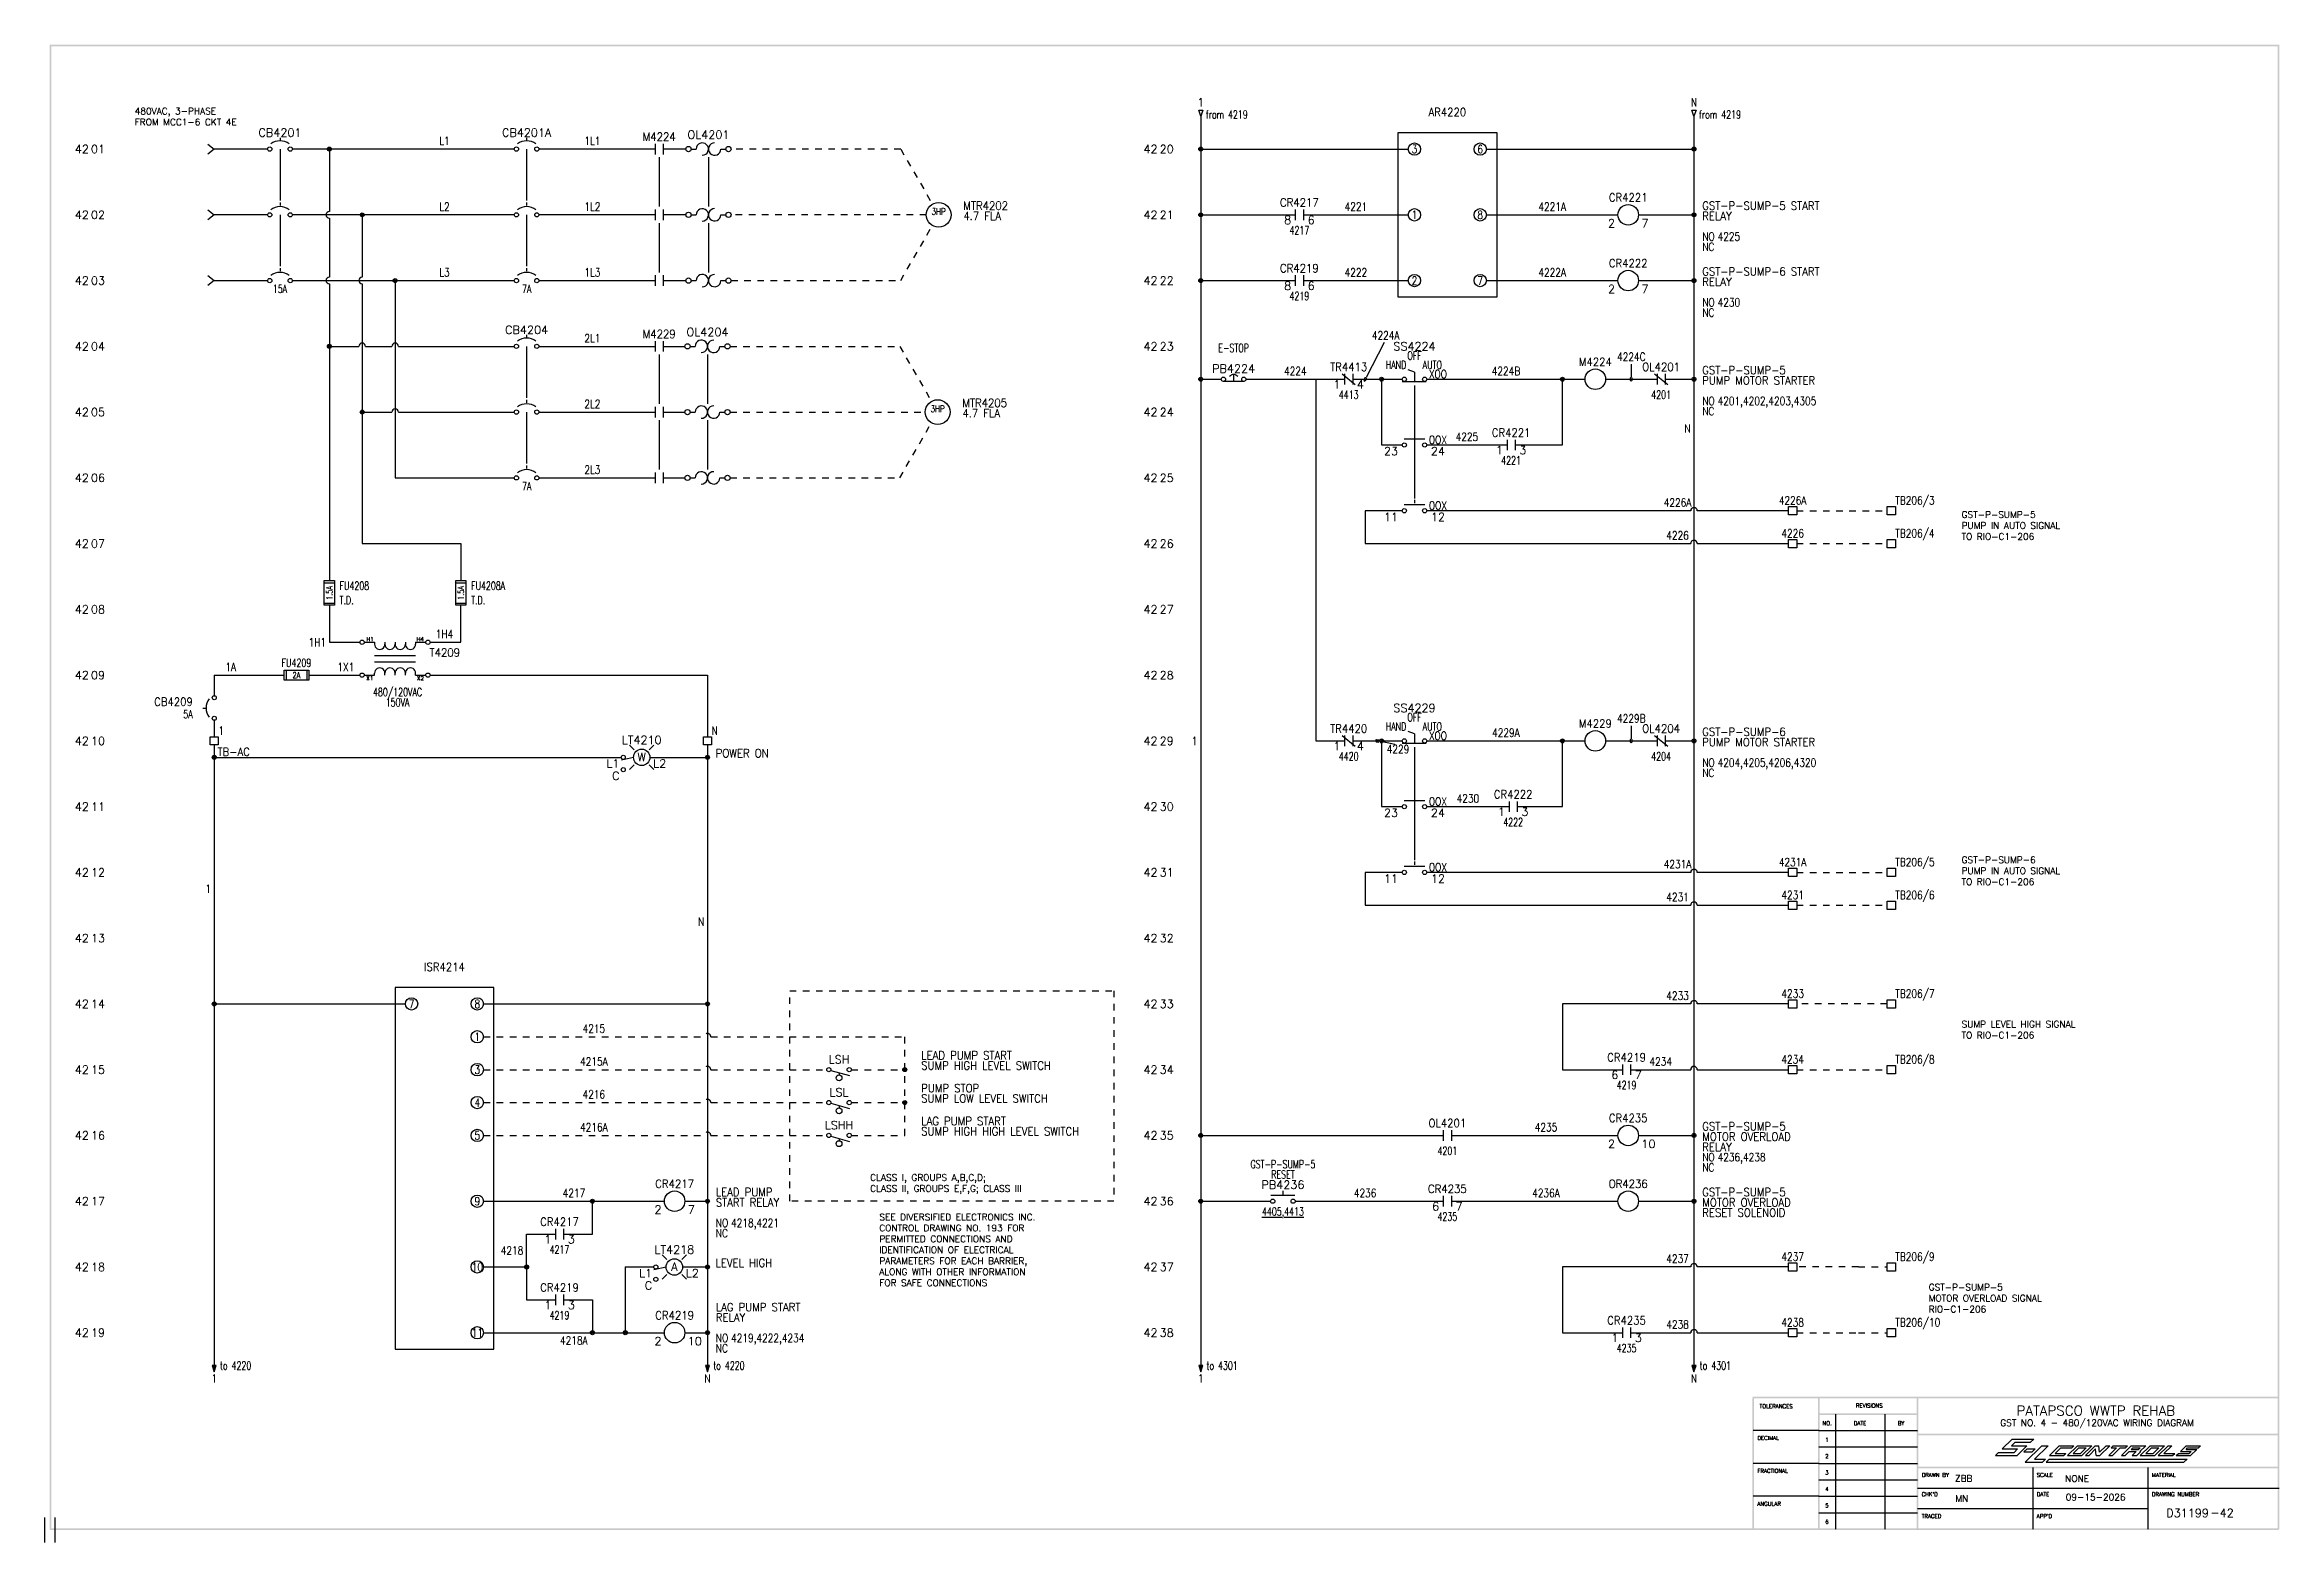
# Model space of a CAD drawing. Header units: inches. Extents: x -0.1 to 33.9, y -0.2 to 22.6.
import ezdxf
from ezdxf.enums import TextEntityAlignment as Align

# ---------------------------------------------------------------- set-up
doc = ezdxf.new("R2010")
doc.units = ezdxf.units.IN
doc.header["$LTSCALE"] = 0.5
doc.header["$MEASUREMENT"] = 0
doc.linetypes.add('HIDDEN2', pattern=[0.1875, 0.125, -0.0625])
for name, color, linetype in [('BRN_', 7, 'Continuous'), ('DESC', 150, 'Continuous'), ('GRY_', 7, 'Continuous'), ('LINK', 9, 'Continuous'), ('MISC', 7, 'Continuous'), ('POS', 52, 'Continuous'), ('SYMS', 7, 'Continuous'), ('TAGFIXED', 7, 'Continuous'), ('TAGS', 150, 'Continuous'), ('TERMS', 123, 'Continuous'), ('WIREFIXED', 7, 'Continuous'), ('WIRENO', 72, 'Continuous'), ('WIREREF', 52, 'Continuous'), ('WIREREF_DEST', 52, 'Continuous'), ('WIRES', 7, 'Continuous'), ('XREF', 7, 'Continuous'), ('XREFCHILD', 134, 'Continuous')]:
    doc.layers.add(name, color=color, linetype=linetype)
doc.styles.add('ROMANS', font='ROMANS')
doc.styles.get("Standard").update_dxf_attribs({"font": 'romans.shx'})
doc.styles.add('WD', font='romans.shx')

msp = doc.modelspace()

# ---------------------------------------------------------------- texts
at = {"style": 'WD'}
for p in [(0.594, 20), (16.844, 20), (0.594, 19), (16.844, 19), (0.594, 18), (16.844, 18), (0.594, 17), (16.844, 17), (0.594, 16), (16.844, 16), (0.594, 15), (16.844, 15), (0.594, 14), (16.844, 14), (0.594, 13), (16.844, 13), (0.594, 12), (16.844, 12), (0.594, 11), (16.844, 11), (0.594, 10), (16.844, 10), (0.594, 9), (16.844, 9), (0.594, 8), (16.844, 8), (0.594, 7), (16.844, 7), (0.594, 6), (16.844, 6), (0.594, 5), (16.844, 5), (0.594, 4), (16.844, 4), (0.594, 3), (16.844, 3)]:
    msp.add_text('42', height=0.125, dxfattribs=at).set_placement(p, align=Align.MIDDLE_RIGHT)
for s, p in [('02', (0.625, 20)), ('21', (16.875, 20)), ('03', (0.625, 19)), ('22', (16.875, 19)), ('04', (0.625, 18)), ('23', (16.875, 18)), ('05', (0.625, 17)), ('24', (16.875, 17)), ('06', (0.625, 16)), ('25', (16.875, 16)), ('07', (0.625, 15)), ('26', (16.875, 15)), ('08', (0.625, 14)), ('27', (16.875, 14)), ('09', (0.625, 13)), ('28', (16.875, 13)), ('10', (0.625, 12)), ('29', (16.875, 12)), ('11', (0.625, 11)), ('30', (16.875, 11)), ('12', (0.625, 10)), ('31', (16.875, 10)), ('13', (0.625, 9)), ('32', (16.875, 9)), ('14', (0.625, 8)), ('33', (16.875, 8)), ('15', (0.625, 7)), ('34', (16.875, 7)), ('16', (0.625, 6)), ('35', (16.875, 6)), ('17', (0.625, 5)), ('36', (16.875, 5)), ('18', (0.625, 4)), ('37', (16.875, 4)), ('19', (0.625, 3)), ('38', (16.875, 3))]:
    msp.add_text(s, height=0.125, dxfattribs=at).set_placement(p, align=Align.MIDDLE_LEFT)
at = {"linetype": 'HIDDEN2', "char_height": 0.1, "attachment_point": 1}
for s, width, heights, insert in [('GST-P-SUMP-5\\PPUMP IN AUTO SIGNAL\\PTO RIO-C1-206', 1.93089, [0], (29.069, 15.491)), ('GST-P-SUMP-6\\PPUMP IN AUTO SIGNAL\\PTO RIO-C1-206', 1.93089, [0.433], (29.069, 10.241)), ('SUMP LEVEL HIGH SIGNAL\\PTO RIO-C1-206', 2.68089, [0], (29.069, 7.741)), ('GST-P-SUMP-5\\PMOTOR OVERLOAD SIGNAL\\PRIO-C1-206', 2.30777, [0], (28.569, 3.741))]:
    msp.add_mtext_dynamic_manual_height_columns(s, width=width, gutter_width=0.5, heights=heights, dxfattribs=dict(at, insert=insert))
at = {"char_height": 0.1, "attachment_point": 1}
for s, width, insert in [('CLASS I, GROUPS A,B,C,D;\\PCLASS II, GROUPS E,F,G; CLASS III', 2.75, (12.474, 5.409)), ('SEE DIVERSIFIED ELECTRONICS INC. CONTROL DRAWING NO. 193 FOR PERMITTED CONNECTIONS AND IDENTIFICATION OF ELECTRICAL PARAMETERS FOR EACH BARRIER, ALONG WITH OTHER INFORMATION FOR SAFE CONNECTIONS', 2.70908, (12.612, 4.809))]:
    msp.add_mtext_dynamic_manual_height_columns(s, width=width, gutter_width=0.5, heights=[0], dxfattribs=dict(at, insert=insert))
at = {"layer": 'SYMS', "insert": (1.291, 21.628), "char_height": 0.1, "attachment_point": 1}
msp.add_mtext_dynamic_manual_height_columns('480VAC, 3-PHASE\\PFROM MCC1-6 CKT 4E', width=1.87987, gutter_width=0.5, heights=[0], dxfattribs=at)

# ---------------------------------------------------------------- blocks, each defined once
blk = doc.blocks.new('LOGO')
at = {"color": 4}
for p, q in [((1.288, 0.284), (1.438, 0.432)), ((1.43, 0.331), (1.485, 0.386)), ((1.438, 0.432), (1.766, 0.432)), ((1.485, 0.386), (1.718, 0.386)), ((1.718, 0.386), (1.766, 0.432)), ((1.185, 0.182), (1.232, 0.229)), ((1.185, 0.182), (1.513, 0.182)), ((1.232, 0.229), (1.466, 0.229)), ((1.288, 0.284), (1.521, 0.284)), ((1.43, 0.331), (1.663, 0.331)), ((1.466, 0.229), (1.521, 0.284)), ((1.513, 0.182), (1.663, 0.331)), ((1.617, 0.237), (1.665, 0.284)), ((1.617, 0.237), (1.74, 0.237)), ((1.638, 0.081), (1.891, 0.331)), ((1.638, 0.081), (1.898, 0.081)), ((1.665, 0.284), (1.788, 0.284)), ((1.74, 0.237), (1.788, 0.284)), ((1.78, 0.128), (1.986, 0.331)), ((1.78, 0.128), (1.946, 0.128)), ((1.891, 0.331), (1.986, 0.331)), ((1.898, 0.081), (1.946, 0.128)), ((1.953, 0.081), (2, 0.128)), ((1.953, 0.081), (4.049, 0.081)), ((2, 0.128), (2.176, 0.128)), ((2.169, 0.128), (4.097, 0.128)), ((4.049, 0.081), (4.097, 0.128))]:
    blk.add_line(p, q, dxfattribs=at)
at = {"color": 6}
for p, q in [((2.005, 0.182), (2.155, 0.331)), ((2.005, 0.182), (2.224, 0.182)), ((2.092, 0.214), (2.179, 0.3)), ((2.092, 0.214), (2.256, 0.214)), ((2.155, 0.331), (2.374, 0.331)), ((2.179, 0.3), (2.343, 0.3)), ((2.224, 0.182), (2.256, 0.214)), ((2.279, 0.182), (2.429, 0.331)), ((2.279, 0.182), (2.498, 0.182)), ((2.343, 0.3), (2.374, 0.331)), ((2.365, 0.214), (2.452, 0.3)), ((2.365, 0.214), (2.475, 0.214)), ((2.429, 0.331), (2.648, 0.331)), ((2.452, 0.3), (2.561, 0.3)), ((2.475, 0.214), (2.561, 0.3)), ((2.498, 0.182), (2.648, 0.331)), ((2.552, 0.182), (2.702, 0.331)), ((2.552, 0.182), (2.607, 0.182)), ((2.607, 0.182), (2.707, 0.282)), ((2.702, 0.331), (2.757, 0.331)), ((2.716, 0.182), (2.707, 0.282)), ((2.716, 0.182), (2.771, 0.182)), ((2.766, 0.232), (2.757, 0.331)), ((2.766, 0.232), (2.866, 0.331)), ((2.771, 0.182), (2.921, 0.331)), ((2.866, 0.331), (2.921, 0.331)), ((2.908, 0.182), (3.026, 0.3)), ((2.908, 0.182), (2.962, 0.182)), ((2.944, 0.3), (2.976, 0.331)), ((2.944, 0.3), (3.026, 0.3)), ((2.962, 0.182), (3.081, 0.3)), ((2.976, 0.331), (3.194, 0.331)), ((3.081, 0.3), (3.163, 0.3)), ((3.099, 0.182), (3.249, 0.331)), ((3.099, 0.182), (3.154, 0.182)), ((3.154, 0.182), (3.217, 0.245)), ((3.163, 0.3), (3.194, 0.331)), ((3.217, 0.245), (3.326, 0.245)), ((3.249, 0.331), (3.468, 0.331)), ((3.249, 0.276), (3.272, 0.3)), ((3.249, 0.276), (3.358, 0.276)), ((3.263, 0.182), (3.326, 0.245)), ((3.263, 0.182), (3.332, 0.182)), ((3.272, 0.3), (3.382, 0.3)), ((3.332, 0.182), (3.395, 0.245)), ((3.358, 0.276), (3.382, 0.3)), ((3.381, 0.245), (3.468, 0.331)), ((3.381, 0.245), (3.395, 0.245)), ((3.386, 0.182), (3.536, 0.331)), ((3.386, 0.182), (3.605, 0.182)), ((3.473, 0.214), (3.559, 0.3)), ((3.473, 0.214), (3.582, 0.214)), ((3.536, 0.331), (3.755, 0.331)), ((3.559, 0.3), (3.669, 0.3)), ((3.582, 0.214), (3.669, 0.3)), ((3.605, 0.182), (3.755, 0.331)), ((3.66, 0.182), (3.81, 0.331)), ((3.66, 0.182), (3.878, 0.182)), ((3.746, 0.214), (3.864, 0.331)), ((3.746, 0.214), (3.91, 0.214)), ((3.81, 0.331), (3.864, 0.331)), ((3.878, 0.182), (3.91, 0.214)), ((3.933, 0.182), (3.965, 0.214)), ((3.933, 0.182), (4.152, 0.182)), ((3.965, 0.214), (4.129, 0.214)), ((3.996, 0.245), (4.083, 0.331)), ((3.996, 0.245), (4.16, 0.245)), ((4.037, 0.245), (4.147, 0.245)), ((4.083, 0.331), (4.302, 0.331)), ((4.083, 0.276), (4.106, 0.3)), ((4.083, 0.276), (4.178, 0.276)), ((4.083, 0.276), (4.247, 0.276)), ((4.106, 0.3), (4.27, 0.3)), ((4.129, 0.214), (4.16, 0.245)), ((4.152, 0.182), (4.247, 0.276)), ((4.27, 0.3), (4.302, 0.331))]:
    blk.add_line(p, q, dxfattribs=at)
blk = doc.blocks.new('S&L Title Block V2')
at = {"color": 2}
for p, q in [((27.15, 1.763), (27.15, 0.012)), ((27.9, 1.763), (27.9, 0.012)), ((26.9, 1.513), (25.9, 1.513)), ((26.9, 1.513), (28.4, 1.513)), ((26.9, 1.263), (28.4, 1.263)), ((26.9, 1.013), (25.9, 1.013)), ((26.9, 1.013), (28.4, 1.013)), ((26.9, 0.763), (28.4, 0.763)), ((30.15, 0.95), (30.15, 0.012)), ((31.9, 0.95), (31.9, 0.012)), ((26.9, 0.513), (25.9, 0.513)), ((26.9, 0.513), (28.4, 0.513)), ((28.4, 0.638), (33.9, 0.638)), ((26.9, 0.263), (28.4, 0.263)), ((28.4, 0.325), (31.9, 0.325)), ((28.4, 0.012), (28.4, 0.012))]:
    blk.add_line(p, q, dxfattribs=at)
for points in [[(0, 22.587), (0.025, 22.562), (33.9, 22.587), (33.875, 22.562)], [(0, 0), (0.025, 0.025), (0, 22.587), (0.025, 22.562)], [(33.9, 22.587), (33.875, 22.562), (33.9, 0.012), (33.875, 0.012)], [(25.887, 2.025), (25.912, 2), (33.9, 2.025), (33.9, 2)], [(25.887, 0.012), (25.912, 0.012), (25.887, 2.013), (25.912, 2.013)], [(26.887, 0.012), (26.912, 0.012), (26.887, 2.013), (26.912, 2.013)], [(26.9, 1.775), (26.9, 1.75), (28.4, 1.775), (28.4, 1.75)], [(28.387, 0.012), (28.412, 0.012), (28.387, 2.013), (28.412, 2.013)], [(28.4, 1.463), (28.4, 1.438), (33.9, 1.463), (33.9, 1.438)], [(28.4, 0.963), (28.4, 0.938), (33.9, 0.963), (33.9, 0.938)], [(33.888, 0), (33.888, 0.025), (0, 0), (0.025, 0.025)]]:
    blk.add_trace(points, dxfattribs=at)
at = {"color": 2, "linetype": 'Continuous'}
blk.add_blockref('LOGO', (28.4, 0.95), dxfattribs=at)
at = {"color": 2, "style": 'ROMANS'}
for s, p in [('TOLERANCES', (26.249, 1.851)), ('REVISIONS', (27.665, 1.861)), ('NO.', (27.025, 1.593)), ('DATE', (27.525, 1.593)), ('BY', (28.15, 1.593))]:
    blk.add_text(s, height=0.06, dxfattribs=at).set_placement(p, align=Align.CENTER)
for s, p in [('DECIMAL', (25.964, 1.369)), ('1', (26.995, 1.343)), ('2', (26.995, 1.093)), ('FRACTIONAL', (25.964, 0.869)), ('3', (26.995, 0.843)), ('DRAWN BY', (28.462, 0.806)), ('SCALE', (30.212, 0.806)), ('MATERIAL', (31.962, 0.806)), ('ANGULAR', (25.964, 0.369)), ('4', (26.995, 0.593)), ('5', (26.995, 0.343)), ("CHK'D", (28.462, 0.513)), ('DATE', (30.212, 0.513)), ('DRAWING NUMBER', (31.962, 0.513)), ('6', (26.995, 0.093)), ('TRACED', (28.462, 0.181)), ("APP'D", (30.212, 0.181))]:
    blk.add_text(s, height=0.06, dxfattribs=at).set_placement(p)
blk.add_text('-', height=0.125).set_placement((32.921, 0.2), align=Align.CENTER)
for tag, height, p in [('TITLE#1', 0.15, (31.11, 1.739)), ('TITLE#2', 0.1, (31.129, 1.58))]:
    blk.add_attdef(tag, text='', height=height).set_placement(p, align=Align.CENTER)
for tag, p, height in [('DRAWNBY', (28.968, 0.735), 0.1), ('SCALE', (30.644, 0.731), 0.1), ('CHKBY', (28.975, 0.429), 0.1), ('DATE', (30.653, 0.449), 0.1), ('SH#', (32.993, 0.197), 0.125)]:
    blk.add_attdef(tag, p, '', height=height)
blk.add_attdef('JOB#', text='', height=0.125).set_placement((32.83, 0.195), align=Align.RIGHT)
at = {"flags": 9}
blk.add_attdef('WD_TB', (0, 0), '', height=0.1, dxfattribs=at)
blk = doc.blocks.new('HMS21')
at = {"linetype": 'Continuous'}
for p, q in [((-0.062, 0.08), (-0.062, -0.08)), ((0.062, 0.08), (0.062, -0.08))]:
    blk.add_line(p, q, dxfattribs=at)
at = {"style": 'WD'}
for tag, width, p in [('INST', 0.7, (0, 0.451)), ('LOC', 0.7, (0, 0.281)), ('TAG2', 0.9, (0, 0.125)), ('DESC1', 0.7, (0, -0.454)), ('XREF', 0.7, (0, -0.297)), ('DESC2', 0.7, (0, -0.61)), ('DESC3', 0.7, (0, -0.766))]:
    blk.add_attdef(tag, text='', height=0.125, dxfattribs=dict(at, width=width)).set_placement(p, align=Align.CENTER)
for tag, p, height, flags in [('X4TERM01', (-0.062, 0), 0.0125, 1), ('X1TERM02', (0.062, 0), 0.0125, 1), ('FAMILY', (0.097, 0.053), 0.01, 9), ('CONTACT', (0.097, 0.036), 0.01, 1)]:
    blk.add_attdef(tag, p, '', height=height, dxfattribs=dict(at, flags=flags))
for tag, p in [('X2LINK', (0, 0.125)), ('X8LINK', (0, -0.125))]:
    blk.add_attdef(tag, p, '', height=0.01, dxfattribs=at)
at = {"linetype": 'Continuous', "style": 'WD', "flags": 8}
blk.add_attdef('TERM01', text='', height=0.125, dxfattribs=at).set_placement((-0.125, -0.031), align=Align.TOP_RIGHT)
blk.add_attdef('TERM02', text='', height=0.125, dxfattribs=at).set_placement((0.125, -0.031), align=Align.TOP_LEFT)
blk = doc.blocks.new('HMO13')
blk.add_circle((0, 0), 0.188)
at = {"style": 'WD'}
for tag, p, width in [('INST', (0.381, 0.403), 0.7), ('LOC', (0.381, 0.234), 0.7), ('TAG1', (0.375, 0.077), 0.9), ('DESC1', (0.376, -0.079), 0.9), ('DESC2', (0.376, -0.235), 0.9), ('DESC3', (0.376, -0.391), 0.9), ('RATING3', (0.375, -0.548), 0.8), ('RATING4', (0.375, -0.704), 0.8), ('WDTAGALT', (0.375, -0.875), 0.7)]:
    blk.add_attdef(tag, p, '', height=0.125, dxfattribs=dict(at, width=width))
at = {"style": 'WD', "width": 0.8}
blk.add_attdef('RATING1', text='', height=0.1, dxfattribs=at).set_placement((0, 0), align=Align.CENTER)
at = {"style": 'WD', "flags": 1}
for tag, p in [('X4TERM02', (-0.188, 0)), ('X0TERM01', (-0.094, 0.162)), ('X0TERM03', (-0.094, -0.162)), ('X0TERM04', (0.133, -0.133))]:
    blk.add_attdef(tag, p, '', height=0.0125, dxfattribs=at)
at = {"linetype": 'Continuous', "style": 'WD', "flags": 9}
blk.add_attdef('ASSYCODE', text='', height=0.01, dxfattribs=at).set_placement((0, 0.125), align=Align.CENTER)
at = {"style": 'WD', "flags": 9}
blk.add_attdef('FAMILY', text='', height=0.01, dxfattribs=at).set_placement((-0.005, 0.17), align=Align.CENTER)
at = {"linetype": 'Continuous', "style": 'WD', "flags": 1}
for tag, p in [('MFG', (0, 0.14)), ('CAT', (0, 0.159))]:
    blk.add_attdef(tag, text='', height=0.01, dxfattribs=at).set_placement(p, align=Align.MIDDLE)
at = {"style": 'WD', "width": 0.8}
blk.add_attdef('RATING2', text='', height=0.1, dxfattribs=at).set_placement((0, -0.031), align=Align.TOP_CENTER)
blk = doc.blocks.new('HOL1')
for p, q in [((-0.264, 0), (-0.188, 0)), ((0.188, 0), (0.264, 0))]:
    blk.add_line(p, q)
at = {"linetype": 'Continuous'}
for centre in [(-0.304, 0), (0.304, 0)]:
    blk.add_circle(centre, 0.04, dxfattribs=at)
for centre, start, end in [((-0.094, 0), 270.001, 180.002), ((0.094, 0), 90, 0.001)]:
    blk.add_arc(centre, 0.0938, start, end)
at = {"style": 'WD', "width": 0.7}
for tag, p in [('INST', (0, 0.795)), ('LOC', (0, 0.625)), ('DESC1', (0, 0.469)), ('DESC2', (0, 0.312)), ('RATING1', (0, -0.266))]:
    blk.add_attdef(tag, text='', height=0.125, dxfattribs=at).set_placement(p, align=Align.CENTER)
at = {"style": 'WD'}
for tag, p, height, flags in [('X4TERM01', (-0.344, 0), 0.0125, 1), ('FAMILY', (0.205, 0.152), 0.01, 9), ('X1TERM02', (0.344, 0), 0.0125, 1)]:
    blk.add_attdef(tag, p, '', height=height, dxfattribs=dict(at, flags=flags))
blk.add_attdef('TAG1', text='', height=0.125, dxfattribs=at).set_placement((0, 0.156), align=Align.CENTER)
for tag, p in [('X2LINK', (0, 0.125)), ('X8LINK', (0, -0.125))]:
    blk.add_attdef(tag, p, '', height=0.01, dxfattribs=at)
at = {"linetype": 'Continuous', "style": 'WD', "flags": 9}
for tag, p in [('ASSYCODE', (0.219, 0.062)), ('MFG', (0.228, 0.089)), ('CAT', (0.23, 0.108))]:
    blk.add_attdef(tag, text='', height=0.01, dxfattribs=at).set_placement(p, align=Align.CENTER)
at = {"linetype": 'Continuous', "style": 'WD', "flags": 8}
blk.add_attdef('TERM01', text='', height=0.125, dxfattribs=at).set_placement((-0.406, -0.031), align=Align.TOP_RIGHT)
blk.add_attdef('TERM02', text='', height=0.125, dxfattribs=at).set_placement((0.406, -0.031), align=Align.TOP_LEFT)
blk = doc.blocks.new('HOL2')
for p, q in [((-0.264, 0), (-0.188, 0)), ((0.188, 0), (0.264, 0))]:
    blk.add_line(p, q)
at = {"linetype": 'Continuous'}
for centre in [(-0.304, 0), (0.304, 0)]:
    blk.add_circle(centre, 0.04, dxfattribs=at)
for centre, start, end in [((-0.094, 0), 270.001, 180.002), ((0.094, 0), 90, 0.001)]:
    blk.add_arc(centre, 0.0938, start, end)
at = {"style": 'WD', "width": 0.7}
for tag, p in [('INST', (0, 0.81)), ('LOC', (0, 0.641)), ('DESC1', (0, 0.484)), ('DESC2', (0, 0.328))]:
    blk.add_attdef(tag, text='', height=0.125, dxfattribs=at).set_placement(p, align=Align.CENTER)
at = {"style": 'WD'}
for tag, p, height, flags in [('X4TERM01', (-0.344, 0), 0.0125, 1), ('FAMILY', (0.205, 0.152), 0.01, 9), ('X1TERM02', (0.344, 0), 0.0125, 1)]:
    blk.add_attdef(tag, p, '', height=height, dxfattribs=dict(at, flags=flags))
blk.add_attdef('TAG2', text='', height=0.125, dxfattribs=at).set_placement((0, 0.172), align=Align.CENTER)
for tag, p in [('X2LINK', (0, 0.125)), ('X8LINK', (0, -0.125))]:
    blk.add_attdef(tag, p, '', height=0.01, dxfattribs=at)
at = {"linetype": 'Continuous', "style": 'WD', "flags": 8}
blk.add_attdef('TERM01', text='', height=0.125, dxfattribs=at).set_placement((-0.406, -0.016), align=Align.TOP_RIGHT)
blk.add_attdef('TERM02', text='', height=0.125, dxfattribs=at).set_placement((0.406, -0.016), align=Align.TOP_LEFT)
blk = doc.blocks.new('WD_MLRH6')
at = {"style": 'WD'}
blk.add_attdef('SHEET', text='', height=0.125, dxfattribs=at).set_placement((-0.656, 0), align=Align.MIDDLE_RIGHT)
blk.add_attdef('RUNGFIRST', text='', height=0.125, dxfattribs=at).set_placement((-0.625, 0), align=Align.MIDDLE_LEFT)
at = {"style": 'WD', "flags": 1}
for tag, p in [('WIRE-START', (-0.25, -0.356)), ('RUNGHORV', (-0.25, -0.127)), ('WIREMODE', (-0.25, -0.281)), ('RUNGDIST', (-0.25, -0.2)), ('RUNGCNT', (-0.25, -0.237)), ('RUNGINC', (-0.25, -0.163)), ('WIREFMT', (-0.25, -0.321)), ('WIRE-GSUF', (-0.25, -0.396)), ('PH3SPACE', (-0.25, -0.437))]:
    blk.add_attdef(tag, text='', height=0.025, dxfattribs=at).set_placement(p, align=Align.RIGHT)
blk = doc.blocks.new('VFU1')
for p, q in [((-0.078, -0.188), (-0.078, 0.188)), ((-0.078, 0.188), (0.078, 0.188)), ((-0.078, 0.156), (0.078, 0.156)), ((0.078, 0.188), (0.078, -0.188)), ((-0.078, -0.156), (0.078, -0.156)), ((0.078, -0.188), (-0.078, -0.188))]:
    blk.add_line(p, q)
at = {"style": 'WD', "width": 0.7}
for tag, p in [('INST', (0.156, 0.359)), ('TAG1', (0.156, 0.047)), ('LOC', (0.156, 0.203)), ('DESC1', (0.156, -0.172)), ('DESC2', (0.156, -0.328)), ('DESC3', (0.156, -0.484))]:
    blk.add_attdef(tag, p, '', height=0.125, dxfattribs=at)
at = {"linetype": 'Continuous', "style": 'WD', "width": 0.7, "flags": 8}
blk.add_attdef('TERM01', text='', height=0.1, dxfattribs=at).set_placement((-0.055, 0.207), align=Align.RIGHT)
at = {"color": 7, "style": 'WD'}
for tag, p in [('X4LINK', (-0.125, 0)), ('X1LINK', (0.141, 0))]:
    blk.add_attdef(tag, p, '', height=0.01, dxfattribs=at)
at = {"style": 'WD', "width": 0.7}
blk.add_attdef('RATING1', text='', height=0.0938, rotation=90, dxfattribs=at).set_placement((0, 0), align=Align.MIDDLE_CENTER)
at = {"color": 7, "style": 'WD', "flags": 1}
for tag, p in [('X2TERM01', (0, 0.188)), ('X8TERM02', (0, -0.188))]:
    blk.add_attdef(tag, p, '', height=0.0109, dxfattribs=at)
at = {"linetype": 'Continuous', "style": 'WD', "width": 0.7, "flags": 8}
blk.add_attdef('TERM02', text='', height=0.1, dxfattribs=at).set_placement((-0.041, -0.213), align=Align.TOP_RIGHT)
at = {"linetype": 'Continuous', "style": 'WD', "flags": 9}
blk.add_attdef('ASSYCODE', text='', height=0.01, dxfattribs=at).set_placement((-0.098, -0.108), align=Align.CENTER)
at = {"style": 'WD', "flags": 9}
blk.add_attdef('FAMILY', text='', height=0.01, dxfattribs=at).set_placement((-0.08, -0.036), align=Align.RIGHT)
at = {"linetype": 'Continuous', "style": 'WD', "flags": 9}
for tag, p in [('MFG', (-0.08, -0.088)), ('CAT', (-0.08, -0.073))]:
    blk.add_attdef(tag, text='', height=0.01, dxfattribs=at).set_placement(p, align=Align.RIGHT)
blk = doc.blocks.new('HCB1')
blk.add_line((0, 0.173), (0, 0.126))
for centre in [(-0.155, 0), (0.155, 0)]:
    blk.add_circle(centre, 0.0322)
blk.add_arc((0, -0.109), 0.234, 53.1301, 126.8699)
at = {"style": 'WD', "width": 0.7}
for tag, p in [('INST', (0, 0.826)), ('LOC', (0, 0.656)), ('DESC1', (0, 0.5)), ('DESC2', (0, 0.344)), ('RATING1', (0, -0.188)), ('XREF', (0, -0.344))]:
    blk.add_attdef(tag, text='', height=0.125, dxfattribs=at).set_placement(p, align=Align.CENTER)
at = {"style": 'WD'}
blk.add_attdef('TAG1', text='', height=0.125, dxfattribs=at).set_placement((0, 0.188), align=Align.CENTER)
for tag, p, height, flags in [('X4TERM01', (-0.188, 0), 0.0125, 1), ('X1TERM02', (0.188, 0), 0.0125, 1), ('FAMILY', (0.205, 0.152), 0.01, 9), ('CONTACT', (0.205, 0.133), 0.01, 9)]:
    blk.add_attdef(tag, p, '', height=height, dxfattribs=dict(at, flags=flags))
for tag, p in [('X2LINK', (0, 0.219)), ('X8LINK', (0, 0))]:
    blk.add_attdef(tag, p, '', height=0.01, dxfattribs=at)
at = {"linetype": 'Continuous', "style": 'WD', "flags": 9}
for tag, p in [('ASSYCODE', (0.219, 0.062)), ('MFG', (0.228, 0.089)), ('CAT', (0.23, 0.108))]:
    blk.add_attdef(tag, text='', height=0.01, dxfattribs=at).set_placement(p, align=Align.CENTER)
at = {"linetype": 'Continuous', "style": 'WD', "flags": 8}
blk.add_attdef('TERM01', text='', height=0.125, dxfattribs=at).set_placement((-0.25, -0.031), align=Align.TOP_RIGHT)
blk.add_attdef('TERM02', text='', height=0.125, dxfattribs=at).set_placement((0.25, -0.031), align=Align.TOP_LEFT)
blk = doc.blocks.new('HCB2')
at = {"linetype": 'HIDDEN2'}
blk.add_line((0, 0.187), (0, 0.141), dxfattribs=at)
for centre in [(-0.155, 0), (0.155, 0)]:
    blk.add_circle(centre, 0.0322)
blk.add_arc((0, -0.109), 0.234, 53.1301, 126.8699)
at = {"style": 'WD', "width": 0.7}
for tag, p in [('INST', (0, 0.863)), ('LOC', (0, 0.693)), ('DESC1', (0, 0.537)), ('DESC2', (0, 0.38)), ('RATING1', (0, -0.188)), ('XREF', (0, -0.344))]:
    blk.add_attdef(tag, text='', height=0.125, dxfattribs=at).set_placement(p, align=Align.CENTER)
at = {"style": 'WD'}
blk.add_attdef('TAG2', text='', height=0.125, dxfattribs=at).set_placement((0, 0.224), align=Align.CENTER)
for tag, p, height, flags in [('X4TERM01', (-0.188, 0), 0.0125, 1), ('FAMILY', (0.054, 0.183), 0.01, 9), ('CONTACT', (0.054, 0.159), 0.01, 9), ('X1TERM02', (0.188, 0), 0.0125, 1)]:
    blk.add_attdef(tag, p, '', height=height, dxfattribs=dict(at, flags=flags))
for tag, p in [('X2LINK', (0, 0.219)), ('X8LINK', (0, 0))]:
    blk.add_attdef(tag, p, '', height=0.01, dxfattribs=at)
at = {"linetype": 'Continuous', "style": 'WD', "flags": 8}
blk.add_attdef('TERM01', text='', height=0.125, dxfattribs=at).set_placement((-0.25, -0.031), align=Align.TOP_RIGHT)
blk.add_attdef('TERM02', text='', height=0.125, dxfattribs=at).set_placement((0.25, -0.031), align=Align.TOP_LEFT)
blk = doc.blocks.new('HXF1')
for p, q in [((-0.469, 0), (-0.312, 0)), ((-0.312, 0), (-0.312, -0.031)), ((-0.156, 0), (-0.156, -0.031)), ((0, 0), (0, -0.031)), ((0.156, 0), (0.156, -0.031)), ((0.312, 0), (0.467, 0)), ((0.312, 0), (0.312, -0.031)), ((-0.312, -0.203), (0.312, -0.203)), ((-0.312, -0.297), (0.312, -0.297)), ((-0.469, -0.5), (-0.312, -0.5)), ((-0.312, -0.5), (-0.312, -0.469)), ((-0.156, -0.5), (-0.156, -0.469)), ((0, -0.5), (0, -0.469)), ((0.156, -0.5), (0.156, -0.469)), ((0.312, -0.5), (0.312, -0.469)), ((0.312, -0.5), (0.467, -0.5))]:
    blk.add_line(p, q)
for centre in [(-0.501, 0), (0.499, 0), (-0.501, -0.5), (0.499, -0.5)]:
    blk.add_circle(centre, 0.0322)
for centre, start, end in [((-0.234, -0.031), 180, 0.001), ((-0.078, -0.031), 180, 0.001), ((0.078, -0.031), 180, 0.001), ((0.234, -0.031), 180, 0.001), ((-0.234, -0.469), 0.001, 180.002), ((-0.078, -0.469), 0.001, 180.002), ((0.078, -0.469), 0.001, 180.002), ((0.234, -0.469), 0.001, 180.002)]:
    blk.add_arc(centre, 0.0781, start, end)
at = {"style": 'WD', "width": 0.7}
for tag, p in [('INST', (-0.591, 0.006)), ('DESC1', (-0.591, -0.32)), ('LOC', (-0.591, -0.164)), ('DESC2', (-0.591, -0.476))]:
    blk.add_attdef(tag, text='', height=0.125, dxfattribs=at).set_placement(p, align=Align.RIGHT)
at = {"linetype": 'Continuous', "style": 'WD', "flags": 8}
for tag, p in [('TERM03', (-0.031, 0.016)), ('TERM02', (0.438, 0.016))]:
    blk.add_attdef(tag, text='', height=0.125, dxfattribs=at).set_placement(p, align=Align.RIGHT)
at = {"style": 'WD'}
for tag, p, height, flags in [('X4TERM01', (-0.533, 0), 0.0125, 1), ('X2TERM01', (-0.501, 0.032), 0.0125, 1), ('X2TERM03', (0, 0.009), 0.0125, 1), ('X2TERM02', (0.499, 0.032), 0.0125, 1), ('X1TERM02', (0.531, 0), 0.0125, 1), ('FAMILY', (0.46, -0.247), 0.01, 9), ('X4TERM04', (-0.533, -0.5), 0.0125, 1), ('X8TERM04', (-0.501, -0.532), 0.0125, 1), ('X8TERM06', (0, -0.507), 0.0125, 1), ('X8TERM05', (0.499, -0.532), 0.0125, 1), ('X1TERM05', (0.531, -0.5), 0.0125, 1)]:
    blk.add_attdef(tag, p, '', height=height, dxfattribs=dict(at, flags=flags))
at = {"linetype": 'Continuous', "style": 'WD', "flags": 8}
blk.add_attdef('TERM01', (-0.438, 0.016), '', height=0.125, dxfattribs=at)
at = {"linetype": 'Continuous', "style": 'WD', "flags": 9}
for tag, p in [('ASSYCODE', (0.487, -0.313)), ('MFG', (0.484, -0.295)), ('CAT', (0.485, -0.275))]:
    blk.add_attdef(tag, text='', height=0.01, dxfattribs=at).set_placement(p, align=Align.CENTER)
at = {"style": 'WD'}
blk.add_attdef('TAG1', (0.524, -0.219), '', height=0.125, dxfattribs=at)
at = {"style": 'WD', "width": 0.7}
blk.add_attdef('RATING1', (0.556, -0.375), '', height=0.125, dxfattribs=at)
at = {"linetype": 'Continuous', "style": 'WD', "flags": 8}
for tag, p in [('TERM06', (-0.031, -0.516)), ('TERM05', (0.438, -0.516))]:
    blk.add_attdef(tag, text='', height=0.125, dxfattribs=at).set_placement(p, align=Align.TOP_RIGHT)
blk.add_attdef('TERM04', text='', height=0.125, dxfattribs=at).set_placement((-0.438, -0.516), align=Align.TOP_LEFT)
blk = doc.blocks.new('HFU1')
for p, q in [((-0.188, -0.078), (-0.188, 0.078)), ((-0.188, 0.078), (0.188, 0.078)), ((-0.156, 0.078), (-0.156, -0.078)), ((0.156, 0.078), (0.156, -0.078)), ((0.188, 0.078), (0.188, -0.078)), ((0.188, -0.078), (-0.188, -0.078))]:
    blk.add_line(p, q)
at = {"style": 'WD', "width": 0.7}
for tag, p in [('INST', (0, 0.422)), ('LOC', (0, 0.266)), ('TAG1', (0, 0.125))]:
    blk.add_attdef(tag, text='', height=0.125, dxfattribs=at).set_placement(p, align=Align.CENTER)
at = {"style": 'WD'}
for tag, p, height, flags in [('X4TERM01', (-0.188, 0), 0.0109, 1), ('FAMILY', (0.129, 0.108), 0.01, 9), ('X1TERM02', (0.188, 0), 0.0109, 1)]:
    blk.add_attdef(tag, p, '', height=height, dxfattribs=dict(at, flags=flags))
at = {"style": 'WD', "width": 0.7}
blk.add_attdef('RATING1', text='', height=0.0938, dxfattribs=at).set_placement((0, 0), align=Align.MIDDLE_CENTER)
at = {"style": 'WD'}
for tag, p in [('X2LINK', (0, 0.109)), ('X8LINK', (0, -0.109))]:
    blk.add_attdef(tag, p, '', height=0.01, dxfattribs=at)
at = {"linetype": 'Continuous', "style": 'WD', "flags": 9}
for tag, p in [('ASSYCODE', (0.157, 0.251)), ('MFG', (0.156, 0.083)), ('CAT', (0.156, 0.102))]:
    blk.add_attdef(tag, text='', height=0.01, dxfattribs=at).set_placement(p, align=Align.CENTER)
at = {"linetype": 'Continuous', "style": 'WD', "width": 0.7, "flags": 8}
blk.add_attdef('TERM01', text='', height=0.1, dxfattribs=at).set_placement((-0.25, -0.016), align=Align.TOP_RIGHT)
at = {"style": 'WD', "width": 0.7}
for tag, p in [('DESC1', (0.047, -0.234)), ('DESC2', (0.047, -0.391)), ('DESC3', (0.047, -0.547))]:
    blk.add_attdef(tag, text='', height=0.125, dxfattribs=at).set_placement(p, align=Align.MIDDLE_LEFT)
at = {"linetype": 'Continuous', "style": 'WD', "width": 0.7, "flags": 8}
blk.add_attdef('TERM02', text='', height=0.1, dxfattribs=at).set_placement((0.25, -0.016), align=Align.TOP_LEFT)
blk = doc.blocks.new('WDDOT')
for radius in [0.03, 0.0187, 0.00929]:
    blk.add_circle((0, 0), radius)
blk = doc.blocks.new('VCB1')
blk.add_line((-0.171, 0), (-0.125, 0))
for centre in [(0, 0.156), (0, -0.156)]:
    blk.add_circle(centre, 0.0312)
blk.add_arc((0.109, 0), 0.234, 143.1301, 216.8699)
at = {"style": 'WD'}
for tag, width, p in [('INST', 0.7, (-0.328, 0.406)), ('LOC', 0.7, (-0.328, 0.219)), ('TAG1', 0.9, (-0.326, 0.033)), ('RATING1', 0.7, (-0.328, -0.156)), ('DESC1', 0.7, (-0.324, -0.344)), ('DESC2', 0.7, (-0.324, -0.531))]:
    blk.add_attdef(tag, text='', height=0.125, dxfattribs=dict(at, width=width)).set_placement(p, align=Align.RIGHT)
for tag, height, flags, p in [('TERM01', 0.125, 8, (-0.055, 0.207)), ('CONTACT', 0.01, 9, (-0.129, -0.129)), ('FAMILY', 0.01, 9, (-0.142, -0.036)), ('MFG', 0.01, 9, (-0.142, -0.088)), ('CAT', 0.01, 9, (-0.142, -0.073))]:
    blk.add_attdef(tag, text='', height=height, dxfattribs=dict(at, flags=flags)).set_placement(p, align=Align.RIGHT)
for tag, p in [('X4LINK', (-0.266, 0)), ('X1LINK', (0, 0))]:
    blk.add_attdef(tag, p, '', height=0.01, dxfattribs=at)
at = {"style": 'WD', "flags": 1}
for tag, p in [('X2TERM01', (0, 0.188)), ('X8TERM02', (0, -0.188))]:
    blk.add_attdef(tag, p, '', height=0.0125, dxfattribs=at)
at = {"style": 'WD', "width": 0.7}
blk.add_attdef('XREF', (0.188, -0.062), '', height=0.125, dxfattribs=at)
at = {"style": 'WD', "flags": 8}
blk.add_attdef('TERM02', text='', height=0.125, dxfattribs=at).set_placement((-0.041, -0.213), align=Align.TOP_RIGHT)
at = {"style": 'WD', "flags": 9}
blk.add_attdef('ASSYCODE', text='', height=0.01, dxfattribs=at).set_placement((-0.153, -0.106), align=Align.CENTER)
blk = doc.blocks.new('VT0W01')
for p, q in [((-0.062, 0.062), (0.062, 0.062)), ((-0.062, -0.062), (-0.062, 0.062)), ((0.062, 0.062), (0.062, -0.062)), ((0.062, -0.062), (-0.062, -0.062))]:
    blk.add_line(p, q)
at = {"style": 'WD'}
for tag, p, width in [('INST', (0.062, 0.42), 0.7), ('LOC', (0.062, 0.25), 0.7), ('DESC1', (0.05, -0.385), 0.8)]:
    blk.add_attdef(tag, p, '', height=0.125, dxfattribs=dict(at, width=width))
at = {"style": 'WD', "flags": 1}
for tag, p, height in [('X4TERM01', (-0.062, 0), 0.0125), ('X4TERMDESC01', (-0.055, -0.023), 0.025), ('X2TERMDESC01', (-0.006, 0.029), 0.025), ('STRIPSEQ', (0, 0), 0.00125), ('X2TERM01', (0, 0.062), 0.0125), ('X1TERMDESC01', (0.039, -0.003), 0.025), ('X1TERM01', (0.062, 0), 0.0125), ('LINKTERM', (0, -0.002), 0.00125), ('X8TERM01', (0, -0.062), 0.0125), ('X8TERMDESC01', (0, -0.054), 0.025)]:
    blk.add_attdef(tag, p, '', height=height, dxfattribs=at)
at = {"linetype": 'Continuous', "style": 'WD'}
for tag, p, height, width, flags in [('WIRENO', (0.062, 0.094), 0.125, 0.8, 8), ('TAGSTRIP', (0.05, -0.229), 0.125, 0.9, 8), ('CAT', (0.213, -0.406), 0.109, 0.8, 1), ('DESC2', (0.05, -0.541), 0.125, 0.8, 8), ('DESC3', (0.05, -0.698), 0.125, 0.8, 8)]:
    blk.add_attdef(tag, p, '', height=height, dxfattribs=dict(at, width=width, flags=flags))
at = {"linetype": 'Continuous', "style": 'WD', "width": 0.8, "flags": 1}
blk.add_attdef('MFG', text='', height=0.109, dxfattribs=at).set_placement((0.088, -0.406), align=Align.RIGHT)
at = {"style": 'WD', "width": 0.7, "flags": 1}
blk.add_attdef('ASSYCODE', (0.062, -0.281), '', height=0.01, dxfattribs=at)
blk = doc.blocks.new('HLT1WP')
for p, q in [((-0.115, 0.115), (-0.186, 0.186)), ((0.115, 0.115), (0.186, 0.186)), ((-0.125, -0.003), (-0.31, -0.043)), ((-0.115, -0.115), (-0.186, -0.186)), ((0.115, -0.115), (0.186, -0.186))]:
    blk.add_line(p, q)
for centre, radius in [((-0.281, 0), 0.0312), ((0, 0), 0.125), ((-0.281, -0.188), 0.0312)]:
    blk.add_circle(centre, radius)
at = {"style": 'WD', "width": 0.7}
for tag, p in [('INST', (0.006, 0.528)), ('LOC', (0.006, 0.359))]:
    blk.add_attdef(tag, text='', height=0.125, dxfattribs=at).set_placement(p, align=Align.CENTER)
at = {"style": 'WD', "flags": 1}
for tag, p in [('X4TERM01', (-0.312, 0)), ('X1TERM02', (0.125, 0)), ('X4TERM03', (-0.312, -0.188))]:
    blk.add_attdef(tag, p, '', height=0.0125, dxfattribs=at)
at = {"style": 'WD'}
for tag, p in [('COLOR', (0, -0.058)), ('TAG1', (0, 0.202))]:
    blk.add_attdef(tag, text='', height=0.125, dxfattribs=at).set_placement(p, align=Align.CENTER)
at = {"linetype": 'Continuous', "style": 'WD', "flags": 9}
blk.add_attdef('ASSYCODE', text='', height=0.01, dxfattribs=at).set_placement((0.001, 0.094), align=Align.CENTER)
at = {"style": 'WD', "flags": 9}
blk.add_attdef('FAMILY', text='', height=0.01, dxfattribs=at).set_placement((-0.005, 0.161), align=Align.CENTER)
at = {"linetype": 'Continuous', "style": 'WD', "flags": 1}
for tag, p in [('MFG', (0, 0.121)), ('CAT', (0, 0.14))]:
    blk.add_attdef(tag, text='', height=0.01, dxfattribs=at).set_placement(p, align=Align.MIDDLE)
at = {"style": 'WD'}
for tag, p, width in [('DESC1', (1.125, 0), 0.9), ('WDTAGALT', (1.125, -0.312), 0.7)]:
    blk.add_attdef(tag, p, '', height=0.125, dxfattribs=dict(at, width=width))
at = {"linetype": 'Continuous', "style": 'WD', "flags": 8}
for tag, p in [('TERM01', (-0.338, -0.031)), ('TERM03', (-0.338, -0.219))]:
    blk.add_attdef(tag, text='', height=0.125, dxfattribs=at).set_placement(p, align=Align.TOP_RIGHT)
blk.add_attdef('TERM02', text='', height=0.125, dxfattribs=at).set_placement((0.175, -0.031), align=Align.TOP_LEFT)
at = {"style": 'WD', "width": 0.9}
blk.add_attdef('DESC2', text='', height=0.125, dxfattribs=at).set_placement((1.125, -0.031), align=Align.TOP_LEFT)
blk = doc.blocks.new('HPB12M')
for p, q in [((0, 0.074), (0, -0.031)), ((-0.156, -0.032), (0.156, -0.032))]:
    blk.add_line(p, q)
for centre in [(-0.155, 0), (0.155, 0)]:
    blk.add_circle(centre, 0.0322)
blk.add_arc((0, -0.006), 0.0781, 36.8699, 143.1301)
at = {"style": 'WD', "width": 0.7}
for tag, p in [('INST', (0, 0.738)), ('LOC', (0, 0.568)), ('DESC1', (0, 0.412)), ('DESC2', (0, 0.255)), ('XREF', (0, -0.232))]:
    blk.add_attdef(tag, text='', height=0.125, dxfattribs=at).set_placement(p, align=Align.CENTER)
at = {"style": 'WD'}
blk.add_attdef('TAG1', text='', height=0.125, dxfattribs=at).set_placement((0, 0.099), align=Align.CENTER)
for tag, p, height, flags in [('X4TERM01', (-0.188, 0), 0.0125, 1), ('FAMILY', (0.054, 0.058), 0.01, 9), ('CONTACT', (0.054, 0.042), 0.01, 9), ('X1TERM02', (0.188, 0), 0.0125, 1)]:
    blk.add_attdef(tag, p, '', height=height, dxfattribs=dict(at, flags=flags))
for tag, p in [('X2LINK', (0, 0.125)), ('X8LINK', (0, -0.094))]:
    blk.add_attdef(tag, p, '', height=0.01, dxfattribs=at)
at = {"linetype": 'Continuous', "style": 'WD', "flags": 9}
for tag, p in [('MFG', (0.076, 0)), ('CAT', (0.076, 0.017)), ('ASSYCODE', (0.076, -0.017))]:
    blk.add_attdef(tag, text='', height=0.01, dxfattribs=at).set_placement(p, align=Align.CENTER)
at = {"linetype": 'Continuous', "style": 'WD', "flags": 8}
blk.add_attdef('TERM01', text='', height=0.125, dxfattribs=at).set_placement((-0.25, -0.016), align=Align.TOP_RIGHT)
blk.add_attdef('TERM02', text='', height=0.125, dxfattribs=at).set_placement((0.25, -0.016), align=Align.TOP_LEFT)
blk = doc.blocks.new('HCR22')
at = {"linetype": 'Continuous'}
for p, q in [((-0.1, 0.08), (0.1, -0.08)), ((-0.062, 0.08), (-0.062, -0.08)), ((0.062, 0.08), (0.062, -0.08))]:
    blk.add_line(p, q, dxfattribs=at)
at = {"style": 'WD'}
for tag, width, p in [('INST', 0.7, (0, 0.451)), ('LOC', 0.7, (0, 0.281)), ('TAG2', 0.9, (0, 0.125)), ('DESC1', 0.7, (0, -0.449)), ('XREF', 0.7, (0, -0.297)), ('DESC2', 0.7, (0, -0.597)), ('DESC3', 0.7, (0, -0.744))]:
    blk.add_attdef(tag, text='', height=0.125, dxfattribs=dict(at, width=width)).set_placement(p, align=Align.CENTER)
for tag, p, height, flags in [('X4TERM01', (-0.062, 0), 0.0125, 1), ('X1TERM02', (0.062, 0), 0.0125, 1), ('FAMILY', (0.097, 0.036), 0.01, 9), ('CONTACT', (0.097, 0.02), 0.01, 1)]:
    blk.add_attdef(tag, p, '', height=height, dxfattribs=dict(at, flags=flags))
for tag, p in [('X2LINK', (0, 0.125)), ('X8LINK', (0, -0.125))]:
    blk.add_attdef(tag, p, '', height=0.01, dxfattribs=at)
at = {"linetype": 'Continuous', "style": 'WD', "flags": 8}
blk.add_attdef('TERM01', text='', height=0.125, dxfattribs=at).set_placement((-0.125, -0.016), align=Align.TOP_RIGHT)
blk.add_attdef('TERM02', text='', height=0.125, dxfattribs=at).set_placement((0.125, -0.016), align=Align.TOP_LEFT)
blk = doc.blocks.new('HSS123')
for p, q in [((0, 0.109), (-0.094, 0.141)), ((0, 0.109), (0, -0.041)), ((-0.185, -0.034), (0.18, -0.034))]:
    blk.add_line(p, q)
for centre in [(-0.155, 0), (0.155, 0)]:
    blk.add_circle(centre, 0.0322)
at = {"style": 'WD', "width": 0.7}
for tag, p in [('INST', (0, 1.076)), ('LOC', (0, 0.906)), ('DESC1', (0, 0.75)), ('DESC2', (0, 0.594)), ('POS2', (0, 0.297)), ('XREF', (0, -0.219))]:
    blk.add_attdef(tag, text='', height=0.125, dxfattribs=at).set_placement(p, align=Align.CENTER)
at = {"style": 'WD'}
blk.add_attdef('TAG1', text='', height=0.125, dxfattribs=at).set_placement((0, 0.438), align=Align.CENTER)
at = {"style": 'WD', "width": 0.7}
blk.add_attdef('POS1', text='', height=0.125, dxfattribs=at).set_placement((-0.125, 0.156), align=Align.RIGHT)
at = {"style": 'WD'}
for tag, p, height, flags in [('X4TERM01', (-0.188, 0), 0.0125, 1), ('FAMILY', (0.044, 0.053), 0.01, 9), ('CONTACT', (0.044, 0.037), 0.01, 1), ('X1TERM02', (0.188, 0), 0.0125, 1)]:
    blk.add_attdef(tag, p, '', height=height, dxfattribs=dict(at, flags=flags))
for tag, p in [('X2LINK', (0, 0.156)), ('X8LINK', (0, -0.094))]:
    blk.add_attdef(tag, p, '', height=0.01, dxfattribs=at)
at = {"linetype": 'Continuous', "style": 'WD', "flags": 9}
for tag, p in [('MFG', (0.069, 0.009)), ('CAT', (0.069, -0.007)), ('ASSYCODE', (0.069, -0.026))]:
    blk.add_attdef(tag, text='', height=0.01, dxfattribs=at).set_placement(p, align=Align.CENTER)
at = {"style": 'WD'}
for tag, p, width in [('POS3', (0.125, 0.156), 0.7), ('STATE', (0.219, 0.016), 0.8)]:
    blk.add_attdef(tag, p, '', height=0.125, dxfattribs=dict(at, width=width))
at = {"linetype": 'Continuous', "style": 'WD', "flags": 8}
blk.add_attdef('TERM01', text='', height=0.125, dxfattribs=at).set_placement((-0.25, -0.031), align=Align.TOP_RIGHT)
blk.add_attdef('TERM02', text='', height=0.125, dxfattribs=at).set_placement((0.25, -0.031), align=Align.TOP_LEFT)
blk = doc.blocks.new('HMS1')
blk.add_circle((0, 0), 0.156)
at = {"style": 'WD'}
for tag, width, p in [('INST', 0.7, (0.006, 0.528)), ('LOC', 0.7, (0.006, 0.359)), ('TAG1', 0.9, (0, 0.202))]:
    blk.add_attdef(tag, text='', height=0.125, dxfattribs=dict(at, width=width)).set_placement(p, align=Align.CENTER)
at = {"style": 'WD', "flags": 1}
for tag, p in [('X4TERM01', (-0.156, 0)), ('X1TERM02', (0.156, 0))]:
    blk.add_attdef(tag, p, '', height=0.0125, dxfattribs=at)
at = {"linetype": 'Continuous', "style": 'WD', "flags": 9}
blk.add_attdef('ASSYCODE', text='', height=0.01, dxfattribs=at).set_placement((0, 0.113), align=Align.CENTER)
at = {"style": 'WD', "flags": 9}
blk.add_attdef('FAMILY', text='', height=0.01, dxfattribs=at).set_placement((-0.005, 0.17), align=Align.CENTER)
at = {"linetype": 'Continuous', "style": 'WD', "flags": 1}
for tag, p in [('MFG', (0, 0.14)), ('CAT', (0, 0.159))]:
    blk.add_attdef(tag, text='', height=0.01, dxfattribs=at).set_placement(p, align=Align.MIDDLE)
at = {"style": 'WD'}
for tag, p, width in [('DESC1', (1.126, 0.076), 0.9), ('DESC2', (1.126, -0.081), 0.9), ('DESC3', (1.126, -0.237), 0.9), ('XREFNO', (1.359, -0.393), 0.8), ('XREFNC', (1.359, -0.549), 0.8)]:
    blk.add_attdef(tag, p, '', height=0.125, dxfattribs=dict(at, width=width))
at = {"linetype": 'Continuous', "style": 'WD'}
blk.add_attdef('TERM01', text='', height=0.125, dxfattribs=at).set_placement((-0.2, -0.035), align=Align.TOP_RIGHT)
blk.add_attdef('TERM02', text='', height=0.125, dxfattribs=at).set_placement((0.2, -0.035), align=Align.TOP_LEFT)
at = {"style": 'WD', "width": 0.8, "flags": 8}
for tag, p in [('NO', (1.126, -0.393)), ('NC', (1.126, -0.549))]:
    blk.add_attdef(tag, p, '', height=0.125, dxfattribs=at)
blk = doc.blocks.new('HSS21')
for p, q in [((-0.156, 0.094), (0.156, 0.094)), ((0, 0.168), (0, 0.115))]:
    blk.add_line(p, q)
for centre in [(-0.155, 0), (0.155, 0)]:
    blk.add_circle(centre, 0.0322)
at = {"style": 'WD', "width": 0.7}
for tag, p in [('INST', (0, 0.826)), ('LOC', (0, 0.656)), ('DESC1', (0, 0.5)), ('DESC2', (0, 0.344)), ('XREF', (0, -0.219))]:
    blk.add_attdef(tag, text='', height=0.125, dxfattribs=at).set_placement(p, align=Align.CENTER)
at = {"style": 'WD'}
blk.add_attdef('TAG2', text='', height=0.125, dxfattribs=at).set_placement((0, 0.188), align=Align.CENTER)
for tag, p, height, flags in [('X4TERM01', (-0.188, 0), 0.0125, 1), ('FAMILY', (0.056, 0.127), 0.01, 9), ('CONTACT', (0.056, 0.111), 0.01, 9), ('X1TERM02', (0.188, 0), 0.0125, 1)]:
    blk.add_attdef(tag, p, '', height=height, dxfattribs=dict(at, flags=flags))
for tag, p in [('X2LINK', (0, 0.188)), ('X8LINK', (0, 0))]:
    blk.add_attdef(tag, p, '', height=0.01, dxfattribs=at)
at = {"style": 'WD', "width": 0.8}
blk.add_attdef('STATE', (0.219, 0.016), '', height=0.125, dxfattribs=at)
at = {"linetype": 'Continuous', "style": 'WD', "flags": 8}
blk.add_attdef('TERM01', text='', height=0.125, dxfattribs=at).set_placement((-0.25, -0.031), align=Align.TOP_RIGHT)
blk.add_attdef('TERM02', text='', height=0.125, dxfattribs=at).set_placement((0.25, -0.031), align=Align.TOP_LEFT)
blk = doc.blocks.new('HT0W01')
for p, q in [((-0.062, 0.062), (0.062, 0.062)), ((-0.062, -0.062), (-0.062, 0.062)), ((0.062, 0.062), (0.062, -0.062)), ((0.062, -0.062), (-0.062, -0.062))]:
    blk.add_line(p, q)
at = {"style": 'WD'}
for tag, p, width in [('INST', (0.062, 0.42), 0.7), ('LOC', (0.062, 0.25), 0.7), ('DESC1', (0.05, -0.385), 0.8)]:
    blk.add_attdef(tag, p, '', height=0.125, dxfattribs=dict(at, width=width))
at = {"linetype": 'Continuous', "style": 'WD', "width": 0.8, "flags": 8}
blk.add_attdef('WIRENO', text='', height=0.125, dxfattribs=at).set_placement((0, 0.094), align=Align.CENTER)
at = {"style": 'WD', "flags": 1}
for tag, p, height in [('X4TERM01', (-0.062, 0), 0.0125), ('X4TERMDESC01', (-0.055, -0.023), 0.025), ('X2TERMDESC01', (-0.006, 0.029), 0.025), ('STRIPSEQ', (0, 0), 0.00125), ('X2TERM01', (0, 0.062), 0.0125), ('X1TERMDESC01', (0.039, 0.007), 0.025), ('X1TERM01', (0.062, 0), 0.0125), ('LINKTERM', (0, -0.002), 0.00125), ('X8TERM01', (0, -0.062), 0.0125), ('X8TERMDESC01', (0, -0.054), 0.025)]:
    blk.add_attdef(tag, p, '', height=height, dxfattribs=at)
at = {"linetype": 'Continuous', "style": 'WD', "width": 0.8, "flags": 1}
blk.add_attdef('MFG', text='', height=0.109, dxfattribs=at).set_placement((0.088, -0.406), align=Align.RIGHT)
at = {"linetype": 'Continuous', "style": 'WD'}
for tag, p, height, width, flags in [('TAGSTRIP', (0.05, -0.229), 0.125, 0.9, 8), ('CAT', (0.213, -0.406), 0.109, 0.8, 1), ('DESC2', (0.05, -0.541), 0.125, 0.8, 8), ('DESC3', (0.05, -0.698), 0.125, 0.8, 8)]:
    blk.add_attdef(tag, p, '', height=height, dxfattribs=dict(at, width=width, flags=flags))
at = {"style": 'WD', "width": 0.7, "flags": 1}
blk.add_attdef('ASSYCODE', (0.062, -0.281), '', height=0.01, dxfattribs=at)
blk = doc.blocks.new('HT1001')
for p, q in [((-0.062, 0.062), (0.062, 0.062)), ((-0.062, -0.062), (-0.062, 0.062)), ((0.062, 0.062), (0.062, -0.062)), ((0.062, -0.062), (-0.062, -0.062))]:
    blk.add_line(p, q)
at = {"style": 'WD'}
for tag, p, width in [('INST', (0.062, 0.42), 0.7), ('LOC', (0.062, 0.25), 0.7), ('DESC1', (0.05, -0.385), 0.8)]:
    blk.add_attdef(tag, p, '', height=0.125, dxfattribs=dict(at, width=width))
at = {"style": 'WD', "flags": 1}
for tag, p, height in [('X4TERM01', (-0.062, 0), 0.0125), ('X4TERMDESC01', (-0.055, -0.023), 0.025), ('X2TERMDESC01', (-0.006, 0.029), 0.025), ('STRIPSEQ', (0, 0), 0.00125), ('X2TERM01', (0, 0.062), 0.0125), ('X2PIN01', (0.033, 0.084), 0.0125), ('X1TERMDESC01', (0.039, 0.007), 0.025), ('X1TERM01', (0.062, 0), 0.0125), ('X1PIN01', (0.087, 0.016), 0.0125), ('X4PIN01', (-0.114, -0.038), 0.0125), ('LINKTERM', (0, -0.002), 0.00125), ('X8TERM01', (0, -0.062), 0.0125), ('X8TERMDESC01', (0, -0.054), 0.025), ('X8PIN01', (0.026, -0.096), 0.0125)]:
    blk.add_attdef(tag, p, '', height=height, dxfattribs=at)
at = {"linetype": 'Continuous', "style": 'WD'}
for tag, p, height, width, flags in [('TERM01', (0.062, 0.094), 0.125, 0.8, 8), ('TAGSTRIP', (0.05, -0.229), 0.125, 0.9, 8), ('CAT', (0.213, -0.406), 0.109, 0.8, 1), ('DESC2', (0.05, -0.541), 0.125, 0.8, 8), ('DESC3', (0.05, -0.698), 0.125, 0.8, 8)]:
    blk.add_attdef(tag, p, '', height=height, dxfattribs=dict(at, width=width, flags=flags))
at = {"linetype": 'Continuous', "style": 'WD', "width": 0.8, "flags": 1}
blk.add_attdef('MFG', text='', height=0.109, dxfattribs=at).set_placement((0.088, -0.406), align=Align.RIGHT)
at = {"style": 'WD', "width": 0.7, "flags": 1}
blk.add_attdef('ASSYCODE', (0.062, -0.281), '', height=0.01, dxfattribs=at)
blk = doc.blocks.new('HCR21')
at = {"linetype": 'Continuous'}
for p, q in [((-0.062, 0.08), (-0.062, -0.08)), ((0.062, 0.08), (0.062, -0.08))]:
    blk.add_line(p, q, dxfattribs=at)
at = {"style": 'WD'}
for tag, width, p in [('INST', 0.7, (0, 0.451)), ('LOC', 0.7, (0, 0.281)), ('TAG2', 0.9, (0, 0.125)), ('DESC1', 0.7, (0, -0.449)), ('XREF', 0.7, (0, -0.297)), ('DESC2', 0.7, (0, -0.597)), ('DESC3', 0.7, (0, -0.744))]:
    blk.add_attdef(tag, text='', height=0.125, dxfattribs=dict(at, width=width)).set_placement(p, align=Align.CENTER)
for tag, p, height, flags in [('X4TERM01', (-0.062, 0), 0.0125, 1), ('X1TERM02', (0.062, 0), 0.0125, 1), ('FAMILY', (0.097, 0.053), 0.01, 9), ('CONTACT', (0.097, 0.036), 0.01, 1)]:
    blk.add_attdef(tag, p, '', height=height, dxfattribs=dict(at, flags=flags))
for tag, p in [('X2LINK', (0, 0.125)), ('X8LINK', (0, -0.125))]:
    blk.add_attdef(tag, p, '', height=0.01, dxfattribs=at)
at = {"linetype": 'Continuous', "style": 'WD', "flags": 8}
blk.add_attdef('TERM01', text='', height=0.125, dxfattribs=at).set_placement((-0.125, -0.016), align=Align.TOP_RIGHT)
blk.add_attdef('TERM02', text='', height=0.125, dxfattribs=at).set_placement((0.125, -0.016), align=Align.TOP_LEFT)
blk = doc.blocks.new('HCR1')
blk.add_circle((0, 0), 0.156)
at = {"style": 'WD'}
for tag, width, p in [('INST', 0.7, (0.006, 0.528)), ('LOC', 0.7, (0.006, 0.359)), ('TAG1', 0.9, (0, 0.202))]:
    blk.add_attdef(tag, text='', height=0.125, dxfattribs=dict(at, width=width)).set_placement(p, align=Align.CENTER)
at = {"style": 'WD', "flags": 1}
for tag, p in [('X4TERM01', (-0.156, 0)), ('X1TERM02', (0.156, 0))]:
    blk.add_attdef(tag, p, '', height=0.0125, dxfattribs=at)
at = {"linetype": 'Continuous', "style": 'WD', "flags": 9}
blk.add_attdef('ASSYCODE', text='', height=0.01, dxfattribs=at).set_placement((0, 0.125), align=Align.CENTER)
at = {"style": 'WD', "flags": 9}
blk.add_attdef('FAMILY', text='', height=0.01, dxfattribs=at).set_placement((-0.005, 0.17), align=Align.CENTER)
at = {"linetype": 'Continuous', "style": 'WD', "flags": 1}
for tag, p in [('MFG', (0, 0.14)), ('CAT', (0, 0.159))]:
    blk.add_attdef(tag, text='', height=0.01, dxfattribs=at).set_placement(p, align=Align.MIDDLE)
at = {"style": 'WD'}
for tag, p, width in [('DESC1', (1.126, 0.076), 0.9), ('DESC2', (1.126, -0.081), 0.9), ('DESC3', (1.126, -0.237), 0.9), ('XREFNO', (1.359, -0.393), 0.8), ('XREFNC', (1.359, -0.549), 0.8)]:
    blk.add_attdef(tag, p, '', height=0.125, dxfattribs=dict(at, width=width))
at = {"linetype": 'Continuous', "style": 'WD'}
blk.add_attdef('TERM01', text='', height=0.125, dxfattribs=at).set_placement((-0.2, -0.066), align=Align.TOP_RIGHT)
blk.add_attdef('TERM02', text='', height=0.125, dxfattribs=at).set_placement((0.2, -0.066), align=Align.TOP_LEFT)
at = {"style": 'WD', "width": 0.8, "flags": 8}
for tag, p in [('NO', (1.126, -0.393)), ('NC', (1.126, -0.549))]:
    blk.add_attdef(tag, p, '', height=0.125, dxfattribs=at)
blk = doc.blocks.new('HPB11')
for p, q in [((-0.185, 0.094), (0.18, 0.094)), ((0, 0.156), (0, 0.094))]:
    blk.add_line(p, q)
for centre in [(-0.155, 0), (0.155, 0)]:
    blk.add_circle(centre, 0.0322)
at = {"style": 'WD', "width": 0.7}
for tag, p in [('INST', (0, 0.826)), ('LOC', (0, 0.656)), ('DESC1', (0, 0.5)), ('DESC2', (0, 0.344)), ('XREF', (0, -0.219))]:
    blk.add_attdef(tag, text='', height=0.125, dxfattribs=at).set_placement(p, align=Align.CENTER)
at = {"style": 'WD'}
blk.add_attdef('TAG1', text='', height=0.125, dxfattribs=at).set_placement((0, 0.188), align=Align.CENTER)
for tag, p, height, flags in [('X4TERM01', (-0.188, 0), 0.0125, 1), ('X1TERM02', (0.188, 0), 0.0125, 1), ('FAMILY', (0.205, 0.152), 0.01, 9), ('CONTACT', (0.205, 0.136), 0.01, 1)]:
    blk.add_attdef(tag, p, '', height=height, dxfattribs=dict(at, flags=flags))
for tag, p in [('X2LINK', (0, 0.219)), ('X8LINK', (0, 0))]:
    blk.add_attdef(tag, p, '', height=0.01, dxfattribs=at)
at = {"linetype": 'Continuous', "style": 'WD', "flags": 9}
for tag, p in [('ASSYCODE', (0.23, 0.071)), ('MFG', (0.228, 0.089)), ('CAT', (0.23, 0.108))]:
    blk.add_attdef(tag, text='', height=0.01, dxfattribs=at).set_placement(p, align=Align.CENTER)
at = {"linetype": 'Continuous', "style": 'WD', "flags": 8}
blk.add_attdef('TERM01', text='', height=0.125, dxfattribs=at).set_placement((-0.25, -0.031), align=Align.TOP_RIGHT)
blk.add_attdef('TERM02', text='', height=0.125, dxfattribs=at).set_placement((0.25, -0.031), align=Align.TOP_LEFT)
blk = doc.blocks.new('WD_WNV')
at = {"linetype": 'Continuous', "style": 'WD', "width": 0.8}
blk.add_attdef('WIRENO', text='', height=0.125, dxfattribs=at).set_placement((-0.05, 0), align=Align.MIDDLE_RIGHT)
at = {"style": 'WD', "flags": 1}
for tag, p in [('W01USER', (-0.062, 0.094)), ('W02USER', (-0.062, 0.086)), ('W03USER', (-0.062, 0.078)), ('W04USER', (-0.062, 0.07)), ('W05USER', (-0.062, 0.062)), ('W06USER', (-0.062, 0.055)), ('W07USER', (-0.062, 0.047)), ('W08USER', (-0.062, 0.039)), ('W09USER', (-0.062, 0.031)), ('W10USER', (-0.062, 0.023))]:
    blk.add_attdef(tag, text='', height=0.005, dxfattribs=at).set_placement(p, align=Align.CENTER)
blk = doc.blocks.new('HA1S4')
for points in [[(0, 0), (-0.031, 0), (0, -0.094), (0.031, 0), (0, 0)], [(0.016, -0.011), (-0.016, -0.011), (0, -0.058), (0.016, -0.011)]]:
    blk.add_lwpolyline(points)
at = {"style": 'WD', "flags": 1}
for tag, p in [('X2TERM01', (0, 0)), ('SIGCODE', (0.035, -0.083))]:
    blk.add_attdef(tag, p, '', height=0.01, dxfattribs=at)
at = {"style": 'WD', "width": 0.7}
for tag, p in [('XREF', (0.088, -0.062)), ('DESC1', (0.088, 0.113))]:
    blk.add_attdef(tag, p, '', height=0.125, dxfattribs=at)
at = {"style": 'WD', "width": 0.8, "flags": 8}
blk.add_attdef('WIRENO', text='', height=0.125, dxfattribs=at).set_placement((0, -0.259), align=Align.CENTER)
blk = doc.blocks.new('HA1D2')
blk.add_lwpolyline([(0, 0.094), (0.031, 0.094), (0, 0), (-0.031, 0.094), (0, 0.094)])
at = {"style": 'WD', "width": 0.8, "flags": 8}
blk.add_attdef('WIRENO', text='', height=0.125, dxfattribs=at).set_placement((0, 0.15), align=Align.CENTER)
at = {"style": 'WD', "flags": 1}
for tag, p in [('X8TERM01', (0, 0)), ('SIGCODE', (0.026, 0.066))]:
    blk.add_attdef(tag, p, '', height=0.01, dxfattribs=at)
at = {"style": 'WD', "width": 0.7}
for tag, p in [('XREF', (0.077, -0.037)), ('DESC1', (0.077, -0.206))]:
    blk.add_attdef(tag, p, '', height=0.125, dxfattribs=at)
blk = doc.blocks.new('WD_WNH')
at = {"linetype": 'Continuous', "style": 'WD', "width": 0.8}
blk.add_attdef('WIRENO', text='', height=0.125, dxfattribs=at).set_placement((0, 0.062), align=Align.CENTER)
at = {"style": 'WD', "flags": 1}
for tag, p in [('W01USER', (0, 0.078)), ('W02USER', (0, 0.07)), ('W03USER', (0, 0.062)), ('W04USER', (0, 0.055)), ('W05USER', (0, 0.047)), ('W06USER', (0, 0.039)), ('W07USER', (0, 0.031)), ('W08USER', (0, 0.023)), ('W09USER', (0, 0.016)), ('W10USER', (0, 0.008))]:
    blk.add_attdef(tag, text='', height=0.005, dxfattribs=at).set_placement(p, align=Align.CENTER)
blk = doc.blocks.new('HA1X3Y')
for p, q in [((-0.1, 0.075), (0, 0)), ((0, 0), (-0.1, -0.075))]:
    blk.add_line(p, q)
at = {"style": 'WD', "width": 0.9}
blk.add_attdef('DESC1', text='', height=0.125, dxfattribs=at).set_placement((-0.15, 0.2656), align=Align.RIGHT)
blk.add_attdef('DESC2', text='', height=0.125, dxfattribs=at).set_placement((-0.15, 0.2), align=Align.TOP_RIGHT)
at = {"style": 'WD', "flags": 1}
blk.add_attdef('X1TERM01', (0, 0), '', height=0.01, dxfattribs=at)
blk = doc.blocks.new('ISO_120_ABE')
blk.add_lwpolyline([(-0.25, -5.25), (1.25, -5.25), (1.25, 0.25), (-0.25, 0.25)], close=True)
for centre in [(0, 0), (1, 0), (1, -0.5), (1, -1), (1, -1.5), (1, -2), (1, -3), (1, -4), (1, -5)]:
    blk.add_circle(centre, 0.0938)
at = {"style": 'WD'}
for tag, p, width in [('DESC1', (0.25, 1.25), 0.9), ('DESC2', (0.25, 1), 0.9), ('DESC3', (0.25, 0.75), 0.9), ('XREFNO', (0.25, -2.75), 0.8), ('XREFNC', (0.25, -3), 0.8)]:
    blk.add_attdef(tag, p, '', height=0.125, dxfattribs=dict(at, width=width))
for tag, width, p in [('TAG1', 0.9, (0.5, 0.5)), ('INST', 0.7, (0.5, -1.25)), ('LOC', 0.7, (0.5, -1.5))]:
    blk.add_attdef(tag, text='', height=0.125, dxfattribs=dict(at, width=width)).set_placement(p, align=Align.CENTER)
at = {"style": 'WD', "width": 0.8}
for tag, p in [('TERM01', (0, 0)), ('TERM02', (1, 0)), ('X4TERMDESC01', (0.301, -0.162)), ('X1TERMDESC02', (1.315, -0.162)), ('TERM03', (1, -0.5)), ('X1TERMDESC03', (1.315, -0.662)), ('TERM04', (1, -1)), ('X1TERMDESC04', (1.318, -1.163)), ('TERM05', (1, -1.5)), ('X1TERMDESC05', (1.315, -1.663)), ('TERM06', (1, -2)), ('X1TERMDESC06', (1.315, -2.163)), ('TERM08', (1, -3)), ('X1TERMDESC08', (1.315, -3.163)), ('TERM09', (1, -4)), ('X1TERMDESC09', (1.313, -4.162)), ('TERM10', (1, -5)), ('X1TERMDESC10', (1.315, -5.162))]:
    blk.add_attdef(tag, text='', height=0.125, dxfattribs=at).set_placement(p, align=Align.MIDDLE)
at = {"style": 'WD', "flags": 1}
for tag, p in [('X4TERM01', (-0.094, 0)), ('X1TERM02', (1.094, 0)), ('X1TERM03', (1.094, -0.5)), ('X1TERM04', (1.094, -1)), ('X1TERM05', (1.094, -1.5)), ('X1TERM06', (1.094, -2)), ('X1TERM08', (1.094, -3)), ('X1TERM09', (1.094, -4)), ('X1TERM10', (1.094, -5))]:
    blk.add_attdef(tag, p, '', height=0.01, dxfattribs=at)
at = {"style": 'WD', "width": 0.8, "flags": 8}
for tag, p in [('NO', (1.75, 0)), ('NC', (1.75, -0.25))]:
    blk.add_attdef(tag, p, '', height=0.125, dxfattribs=at)
at = {"style": 'WD', "flags": 9}
for tag, p in [('ASSYCODE', (0.25, -0.5)), ('FAMILY', (0.25, -0.75))]:
    blk.add_attdef(tag, text='', height=0.01, dxfattribs=at).set_placement(p, align=Align.CENTER)
at = {"style": 'WD', "flags": 1}
for tag, p in [('MFG', (0.5, -0.5)), ('CAT', (0.5, -0.75))]:
    blk.add_attdef(tag, text='', height=0.01, dxfattribs=at).set_placement(p, align=Align.MIDDLE)
blk = doc.blocks.new('HLT1AP')
for p, q in [((-0.115, 0.115), (-0.186, 0.186)), ((0.115, 0.115), (0.186, 0.186)), ((-0.125, -0.003), (-0.31, -0.043)), ((-0.115, -0.115), (-0.186, -0.186)), ((0.115, -0.115), (0.186, -0.186))]:
    blk.add_line(p, q)
for centre, radius in [((-0.281, 0), 0.0312), ((0, 0), 0.125), ((-0.281, -0.188), 0.0312)]:
    blk.add_circle(centre, radius)
at = {"style": 'WD', "width": 0.7}
for tag, p in [('INST', (0.006, 0.528)), ('LOC', (0.006, 0.359))]:
    blk.add_attdef(tag, text='', height=0.125, dxfattribs=at).set_placement(p, align=Align.CENTER)
at = {"style": 'WD', "flags": 1}
for tag, p in [('X4TERM01', (-0.312, 0)), ('X1TERM02', (0.125, 0)), ('X4TERM03', (-0.312, -0.188))]:
    blk.add_attdef(tag, p, '', height=0.0125, dxfattribs=at)
at = {"style": 'WD'}
for tag, p in [('COLOR', (0, -0.058)), ('TAG1', (0, 0.202))]:
    blk.add_attdef(tag, text='', height=0.125, dxfattribs=at).set_placement(p, align=Align.CENTER)
at = {"linetype": 'Continuous', "style": 'WD', "flags": 9}
blk.add_attdef('ASSYCODE', text='', height=0.01, dxfattribs=at).set_placement((0.001, 0.1), align=Align.CENTER)
at = {"style": 'WD', "flags": 9}
blk.add_attdef('FAMILY', text='', height=0.01, dxfattribs=at).set_placement((-0.005, 0.161), align=Align.CENTER)
at = {"linetype": 'Continuous', "style": 'WD', "flags": 1}
for tag, p in [('MFG', (0, 0.121)), ('CAT', (0, 0.14))]:
    blk.add_attdef(tag, text='', height=0.01, dxfattribs=at).set_placement(p, align=Align.MIDDLE)
at = {"style": 'WD'}
for tag, p, width in [('DESC1', (1.125, 0), 0.9), ('WDTAGALT', (1.125, -0.312), 0.7)]:
    blk.add_attdef(tag, p, '', height=0.125, dxfattribs=dict(at, width=width))
at = {"linetype": 'Continuous', "style": 'WD', "flags": 8}
for tag, p in [('TERM01', (-0.338, -0.031)), ('TERM03', (-0.338, -0.219))]:
    blk.add_attdef(tag, text='', height=0.125, dxfattribs=at).set_placement(p, align=Align.TOP_RIGHT)
blk.add_attdef('TERM02', text='', height=0.125, dxfattribs=at).set_placement((0.175, -0.031), align=Align.TOP_LEFT)
at = {"style": 'WD', "width": 0.9}
blk.add_attdef('DESC2', text='', height=0.125, dxfattribs=at).set_placement((1.125, -0.031), align=Align.TOP_LEFT)
blk = doc.blocks.new('HCR1_ARP120A5R')
blk.add_lwpolyline([(-0.25, 0.25), (1.25, 0.25), (1.25, -2.25), (-0.25, -2.25)], close=True)
for centre in [(0, 0), (1, 0), (0, -1), (1, -1), (0, -2), (1, -2)]:
    blk.add_circle(centre, 0.0938)
at = {"style": 'WD'}
for tag, p, width in [('DESC1', (0.25, 1.25), 0.9), ('DESC2', (0.25, 1), 0.9), ('DESC3', (0.25, 0.75), 0.9), ('XREFNO', (1.5, -1.75), 0.8), ('XREFNC', (1.5, -2), 0.8)]:
    blk.add_attdef(tag, p, '', height=0.125, dxfattribs=dict(at, width=width))
for tag, width, p in [('TAG1', 0.9, (0.5, 0.5)), ('INST', 0.7, (0.5, -2.5)), ('LOC', 0.7, (0.5, -2.75))]:
    blk.add_attdef(tag, text='', height=0.125, dxfattribs=dict(at, width=width)).set_placement(p, align=Align.CENTER)
at = {"style": 'WD', "width": 0.8}
for tag, p in [('TERM01', (0, 0)), ('TERM04', (1, 0)), ('X4TERMDESC01', (0.301, -0.162)), ('X1TERMDESC04', (1.318, -0.162)), ('TERM02', (0, -1)), ('TERM05', (1, -1)), ('X4TERMDESC02', (0.315, -1.163)), ('X1TERMDESC05', (1.315, -1.163)), ('TERM03', (0, -2)), ('TERM06', (1, -2)), ('X4TERMDESC03', (0.315, -2.163)), ('X1TERMDESC06', (1.315, -2.163))]:
    blk.add_attdef(tag, text='', height=0.125, dxfattribs=at).set_placement(p, align=Align.MIDDLE)
at = {"style": 'WD', "flags": 1}
for tag, p in [('X4TERM01', (-0.094, 0)), ('X1TERM04', (1.094, 0)), ('X4TERM02', (-0.094, -1)), ('X1TERM05', (1.094, -1)), ('X4TERM03', (-0.094, -2)), ('X1TERM06', (1.094, -2))]:
    blk.add_attdef(tag, p, '', height=0.01, dxfattribs=at)
for tag, p in [('MFG', (0.25, 0)), ('CAT', (0.5, 0))]:
    blk.add_attdef(tag, text='', height=0.01, dxfattribs=at).set_placement(p, align=Align.MIDDLE)
at = {"style": 'WD', "flags": 9}
for tag, p in [('ASSYCODE', (0.75, 0)), ('FAMILY', (0.25, -0.25))]:
    blk.add_attdef(tag, text='', height=0.01, dxfattribs=at).set_placement(p, align=Align.CENTER)
at = {"style": 'WD', "width": 0.8, "flags": 8}
for tag, p in [('NO', (1.5, 0)), ('NC', (1.5, -0.25))]:
    blk.add_attdef(tag, p, '', height=0.125, dxfattribs=at)
blk = doc.blocks.new('HFL11')
at = {"linetype": 'Continuous'}
blk.add_line((-0.125, -0.01), (0.157, -0.091), dxfattribs=at)
blk.add_line((0, -0.046), (0, -0.08))
for centre, radius in [((-0.155, 0), 0.0322), ((0.155, 0), 0.0322), ((0, -0.125), 0.0442)]:
    blk.add_circle(centre, radius)
at = {"style": 'WD', "width": 0.7}
for tag, p in [('INST', (0, 0.732)), ('LOC', (0, 0.562)), ('DESC1', (0, 0.406)), ('DESC2', (0, 0.25)), ('XREF', (0, -0.332)), ('WDTAGALT', (0, -0.5))]:
    blk.add_attdef(tag, text='', height=0.125, dxfattribs=at).set_placement(p, align=Align.CENTER)
at = {"style": 'WD'}
blk.add_attdef('TAG1', text='', height=0.125, dxfattribs=at).set_placement((0, 0.094), align=Align.CENTER)
for tag, p, height, flags in [('X4TERM01', (-0.188, 0), 0.0125, 1), ('FAMILY', (0.038, 0.037), 0.01, 9), ('CONTACT', (0.038, 0.02), 0.01, 1), ('X1TERM02', (0.188, 0), 0.0125, 1)]:
    blk.add_attdef(tag, p, '', height=height, dxfattribs=dict(at, flags=flags))
for tag, p in [('X2LINK', (0, 0.031)), ('X8LINK', (0, -0.219))]:
    blk.add_attdef(tag, p, '', height=0.01, dxfattribs=at)
at = {"linetype": 'Continuous', "style": 'WD', "flags": 9}
for tag, p in [('CAT', (0.063, -0.007)), ('ASSYCODE', (0.063, -0.049)), ('MFG', (0.063, -0.027))]:
    blk.add_attdef(tag, text='', height=0.01, dxfattribs=at).set_placement(p, align=Align.CENTER)
at = {"linetype": 'Continuous', "style": 'WD', "flags": 8}
blk.add_attdef('TERM01', text='', height=0.125, dxfattribs=at).set_placement((-0.25, -0.031), align=Align.TOP_RIGHT)
blk.add_attdef('TERM02', text='', height=0.125, dxfattribs=at).set_placement((0.25, -0.031), align=Align.TOP_LEFT)
at = {"style": 'WD', "width": 0.7}
blk.add_attdef('RATING1', (0.249, -0.306), '', height=0.125, dxfattribs=at)

# ---------------------------------------------------------------- linework, layer by layer
for p, q in [((-0.078, -0.188), (-0.078, 0.188)), ((0.078, 0.188), (0.078, -0.188)), ((0.078, 0.188), (0.078, -0.188))]:
    msp.add_line(p, q)
at = {"linetype": 'HIDDEN2'}
msp.add_lwpolyline([(11.25, 8.201), (16.18, 8.201), (16.18, 5), (11.25, 5)], close=True, dxfattribs=at)
at = {"layer": 'BRN_', "linetype": 'HIDDEN2'}
msp.add_line((12.938, 21), (13.421, 20.162), dxfattribs=at)
at = {"layer": 'GRY_', "linetype": 'HIDDEN2'}
msp.add_line((12.938, 19), (13.421, 19.838), dxfattribs=at)
at = {"layer": 'LINK'}
for points in [[(3.5, 21), (3.5, 20.219)], [(7.25, 21), (7.25, 20.219)], [(9.265, 20.875), (9.265, 20.125)], [(10.015, 20.875), (10.015, 20.125)], [(3.5, 20), (3.5, 19.219)], [(7.25, 20), (7.25, 19.219)], [(9.265, 19.875), (9.265, 19.125)], [(10.015, 19.875), (10.015, 19.125)], [(7.25, 18), (7.25, 17.219)], [(9.265, 17.875), (9.265, 17.125)], [(10, 17.875), (10, 17.125)], [(20.75, 17.406), (20.75, 16.688)], [(20.75, 17.406), (20.75, 15.688)], [(7.25, 17), (7.25, 16.219)], [(9.265, 16.875), (9.265, 16.125)], [(10, 16.875), (10, 16.125)], [(20.75, 11.906), (20.75, 11.188)], [(20.75, 11.906), (20.75, 10.188)]]:
    msp.add_lwpolyline(points, dxfattribs=at)
at = {"layer": 'WIRENO'}
for points in [[(20.29, 18.059), (20.014, 17.528), (19.993, 17.521), (19.979, 17.493), (19.986, 17.472), (20.007, 17.479), (20.021, 17.507), (20.018, 17.517)], [(24.047, 17.729), (24.047, 17.531), (24.031, 17.516), (24.031, 17.484), (24.047, 17.469), (24.062, 17.484), (24.062, 17.516), (24.055, 17.523)], [(20.451, 11.947), (20.218, 11.994), (20.206, 12.012), (20.175, 12.018), (20.157, 12.006), (20.169, 11.988), (20.2, 11.982), (20.209, 11.988)], [(24.047, 12.229), (24.047, 12.031), (24.031, 12.016), (24.031, 11.984), (24.047, 11.969), (24.062, 11.984), (24.062, 12.016), (24.055, 12.023)]]:
    msp.add_lwpolyline(points, dxfattribs=at)
at = {"layer": 'WIRES'}
for p, q in [((17.5, 21.5), (17.5, 2.5)), ((25, 21.5), (25, 2.5)), ((3.312, 21), (2.5, 21)), ((7.062, 21), (3.688, 21)), ((4.25, 21), (4.25, 20.05)), ((9.203, 21), (7.438, 21)), ((9.671, 21), (9.328, 21)), ((17.5, 21), (20.656, 21)), ((21.844, 21), (25, 21)), ((3.312, 20), (2.5, 20)), ((7.062, 20), (3.688, 20)), ((4.25, 19.95), (4.25, 19.05)), ((4.75, 20), (4.75, 19.05)), ((9.203, 20), (7.438, 20)), ((9.671, 20), (9.328, 20)), ((17.5, 20), (18.938, 20)), ((19.062, 20), (20.656, 20)), ((21.844, 20), (23.844, 20)), ((24.156, 20), (25, 20)), ((2.5, 19), (3.312, 19)), ((3.688, 19), (7.062, 19)), ((4.25, 18.95), (4.25, 14.438)), ((4.75, 18.95), (4.75, 17)), ((5.25, 19), (5.25, 16)), ((7.438, 19), (9.203, 19)), ((9.328, 19), (9.671, 19)), ((17.5, 19), (18.938, 19)), ((19.062, 19), (20.656, 19)), ((21.844, 19), (23.844, 19)), ((24.156, 19), (25, 19)), ((4.25, 18), (4.7, 18)), ((4.8, 18), (5.2, 18)), ((5.3, 18), (7.062, 18)), ((7.438, 18), (9.203, 18)), ((9.328, 18), (9.656, 18)), ((17.5, 17.5), (17.812, 17.5)), ((18.188, 17.5), (19.688, 17.5)), ((19.25, 17.5), (19.25, 12)), ((19.812, 17.5), (20.562, 17.5)), ((20.25, 17.5), (20.25, 16.5)), ((20.938, 17.5), (23.344, 17.5)), ((23, 16.5), (23, 17.5)), ((23.656, 17.5), (24.438, 17.5)), ((24.562, 17.5), (25, 17.5)), ((4.75, 17), (5.2, 17)), ((4.75, 17), (4.75, 15)), ((5.3, 17), (7.062, 17)), ((7.438, 17), (9.203, 17)), ((9.328, 17), (9.656, 17)), ((20.25, 16.5), (20.562, 16.5)), ((20.938, 16.5), (22.156, 16.5)), ((22.281, 16.5), (23, 16.5)), ((5.25, 16), (7.062, 16)), ((7.438, 16), (9.203, 16)), ((9.328, 16), (9.656, 16)), ((20.562, 15.5), (20, 15.5)), ((20, 15.5), (20, 15)), ((24.95, 15.5), (20.938, 15.5)), ((26.438, 15.5), (25.05, 15.5)), ((4.75, 15), (6.25, 15)), ((6.25, 15), (6.25, 14.438)), ((20, 15), (24.95, 15)), ((25.05, 15), (26.438, 15)), ((4.25, 14.062), (4.25, 13.5)), ((6.25, 13.5), (6.25, 14.062)), ((4.25, 13.5), (4.717, 13.5)), ((5.781, 13.5), (6.25, 13.5)), ((2.5, 13), (2.5, 12.688)), ((2.5, 13), (3.562, 13)), ((3.938, 13), (4.717, 13)), ((5.781, 13), (10, 13)), ((10, 13), (10, 12.75)), ((10, 12.75), (10, 12.062)), ((2.5, 12.312), (2.5, 12.062)), ((2.5, 11.938), (2.5, 2.5)), ((10, 11.938), (10, 2.5)), ((19.25, 12), (19.688, 12)), ((19.812, 12), (20.562, 12)), ((20.25, 12), (20.25, 11)), ((20.938, 12), (23.344, 12)), ((23, 11), (23, 12)), ((23.656, 12), (24.438, 12)), ((24.562, 12), (25, 12)), ((2.5, 11.75), (8.688, 11.75)), ((9.125, 11.75), (10, 11.75)), ((20.25, 11), (20.562, 11)), ((20.938, 11), (22.188, 11)), ((22.312, 11), (23, 11)), ((20.562, 10), (20, 10)), ((20, 10), (20, 9.5)), ((24.95, 10), (20.938, 10)), ((26.438, 10), (25.05, 10)), ((20, 9.5), (24.95, 9.5)), ((25.05, 9.5), (26.438, 9.5)), ((2.5, 8), (5.406, 8)), ((6.594, 8), (10, 8)), ((24.95, 8), (23, 8)), ((23, 8), (23, 7)), ((26.438, 8), (25.05, 8)), ((23, 7), (23.913, 7)), ((24.038, 7), (24.95, 7)), ((25.05, 7), (26.438, 7)), ((17.5, 6), (21.188, 6)), ((21.312, 6), (23.844, 6)), ((24.156, 6), (25, 6)), ((6.594, 5), (9.344, 5)), ((8.25, 4.5), (8.25, 5)), ((9.656, 5), (10, 5)), ((17.5, 5), (18.562, 5)), ((18.938, 5), (21.188, 5)), ((21.312, 5), (23.844, 5)), ((24.156, 5), (25, 5)), ((7.25, 4), (7.25, 4.5)), ((7.25, 4.5), (7.688, 4.5)), ((7.812, 4.5), (8.25, 4.5)), ((6.594, 4), (7.25, 4)), ((7.25, 4), (7.25, 3.5)), ((8.75, 4), (9.184, 4)), ((8.75, 4), (8.75, 3)), ((9.621, 4), (10, 4)), ((24.95, 4), (23, 4)), ((23, 4), (23, 3)), ((26.438, 4), (25.05, 4)), ((7.25, 3.5), (7.688, 3.5)), ((7.812, 3.5), (8.25, 3.5)), ((8.25, 3.5), (8.25, 3)), ((6.594, 3), (9.344, 3)), ((9.656, 3), (10, 3)), ((23, 3), (23.913, 3)), ((24.038, 3), (24.95, 3)), ((25.05, 3), (26.438, 3))]:
    msp.add_line(p, q, dxfattribs=at)
at = {"layer": 'WIRES', "linetype": 'HIDDEN2'}
for p, q in [((12.938, 21), (10.359, 21)), ((13.328, 20), (10.359, 20)), ((10.359, 19), (12.938, 19)), ((10.344, 18), (12.923, 18)), ((12.923, 18), (13.406, 17.162)), ((10.344, 17), (13.312, 17)), ((12.923, 16), (13.406, 16.838)), ((10.344, 16), (12.923, 16)), ((26.562, 15.5), (27.938, 15.5)), ((26.562, 15), (27.938, 15)), ((26.562, 10), (27.938, 10)), ((26.562, 9.5), (27.938, 9.5)), ((27.938, 8), (26.562, 8)), ((6.594, 7.5), (9.95, 7.5)), ((10.05, 7.5), (13, 7.5)), ((13, 6), (13, 7.5)), ((6.594, 7), (9.95, 7)), ((10.05, 7), (11.812, 7)), ((12.188, 7), (13, 7)), ((26.562, 7), (27.938, 7)), ((6.594, 6.5), (9.95, 6.5)), ((10.05, 6.5), (11.812, 6.5)), ((12.188, 6.5), (13, 6.5)), ((6.594, 6), (9.95, 6)), ((10.05, 6), (11.812, 6)), ((12.188, 6), (13, 6)), ((27.5, 4), (26.562, 4)), ((27.5, 4), (27.938, 4)), ((26.562, 3), (27.5, 3)), ((27.5, 3), (27.938, 3))]:
    msp.add_line(p, q, dxfattribs=at)
at = {"layer": 'WIRES'}
for centre, start, end in [((4.25, 20), 90, 270), ((4.25, 19), 90, 270), ((4.75, 19), 90, 270), ((4.75, 18), 0, 180), ((5.25, 18), 0, 180), ((5.25, 17), 0, 180), ((25, 15.5), 0, 180), ((25, 15), 0, 180), ((25, 10), 0, 180), ((25, 9.5), 0, 180), ((25, 8), 0, 180), ((25, 7), 0, 180), ((25, 4), 0, 180), ((25, 3), 0, 180)]:
    msp.add_arc(centre, 0.05, start, end, dxfattribs=at)
at = {"layer": 'WIRES', "linetype": 'HIDDEN2'}
for centre in [(10, 7.5), (10, 7), (10, 6.5), (10, 6)]:
    msp.add_arc(centre, 0.05, 0, 180, dxfattribs=at)

# ---------------------------------------------------------------- block references
for name, p, values in [('S&L Title Block V2', (0, 0), {'SH#': '42', 'JOB#': 'D31199', 'DATE': '09-15-2026', 'SCALE': 'NONE', 'CHKBY': 'MN', 'DRAWNBY': 'ZBB', 'TITLE#2': 'GST NO. 4 - 480/120VAC WIRING DIAGRAM', 'TITLE#1': 'PATAPSCO WWTP REHAB'}), ('WD_MLRH6', (1.25, 21), {'RUNGFIRST': '01', 'SHEET': '42'}), ('WD_MLRH6', (17.5, 21), {'RUNGFIRST': '20', 'SHEET': '42'})]:
    msp.add_blockref(name, p).add_auto_attribs(values)
at = {"layer": 'SYMS'}
ref = msp.add_blockref('HA1D2', (17.5, 21.5), dxfattribs=at)
ref.add_attrib('WIRENO', '1', dxfattribs={"layer": 'WIREREF_DEST', "height": 0.125, "style": 'WD', "width": 0.8, "flags": 8}).set_placement((17.5, 21.65), align=Align.CENTER)
ref.add_attrib('XREF', 'from 4219', (17.577, 21.463), dxfattribs={"layer": 'XREF', "height": 0.125, "style": 'WD', "width": 0.7})
ref = msp.add_blockref('HA1D2', (25, 21.5), dxfattribs=at)
ref.add_attrib('WIRENO', 'N', dxfattribs={"layer": 'WIREREF_DEST', "height": 0.125, "style": 'WD', "width": 0.8, "flags": 8}).set_placement((25, 21.65), align=Align.CENTER)
ref.add_attrib('XREF', 'from 4219', (25.077, 21.463), dxfattribs={"layer": 'XREF', "height": 0.125, "style": 'WD', "width": 0.7})
ref = msp.add_blockref('HCR1_ARP120A5R', (20.75, 21), dxfattribs=at)
ref.add_attrib('TERM01', '3', dxfattribs={"layer": 'TERMS', "height": 0.125, "style": 'WD', "width": 0.8}).set_placement((20.75, 21), align=Align.MIDDLE)
ref.add_attrib('TERM02', '1', dxfattribs={"layer": 'TERMS', "height": 0.125, "style": 'WD', "width": 0.8}).set_placement((20.75, 20), align=Align.MIDDLE)
ref.add_attrib('TERM03', '2', dxfattribs={"layer": 'TERMS', "height": 0.125, "style": 'WD', "width": 0.8}).set_placement((20.75, 19), align=Align.MIDDLE)
ref.add_attrib('TERM04', '6', dxfattribs={"layer": 'TERMS', "height": 0.125, "style": 'WD', "width": 0.8}).set_placement((21.75, 21), align=Align.MIDDLE)
ref.add_attrib('TERM05', '8', dxfattribs={"layer": 'TERMS', "height": 0.125, "style": 'WD', "width": 0.8}).set_placement((21.75, 20), align=Align.MIDDLE)
ref.add_attrib('TERM06', '7', dxfattribs={"layer": 'TERMS', "height": 0.125, "style": 'WD', "width": 0.8}).set_placement((21.75, 19), align=Align.MIDDLE)
ref.add_attrib('TAG1', 'AR4220', dxfattribs={"layer": 'TAGS', "height": 0.125, "style": 'WD', "width": 0.9}).set_placement((21.25, 21.5), align=Align.CENTER)
for name, p in [('HA1X3Y', (2.5, 21)), ('WDDOT', (4.25, 21)), ('WDDOT', (17.5, 21)), ('WDDOT', (25, 21)), ('HA1X3Y', (2.5, 20)), ('HCB2', (3.5, 20)), ('HCB2', (7.25, 20)), ('HMS21', (9.265, 20)), ('HOL2', (10.015, 20)), ('WDDOT', (4.75, 20)), ('WDDOT', (17.5, 20)), ('WDDOT', (25, 20)), ('HA1X3Y', (2.5, 19)), ('WDDOT', (5.25, 19)), ('HMS21', (9.265, 19)), ('HOL2', (10.015, 19)), ('WDDOT', (17.5, 19)), ('WDDOT', (25, 19)), ('WDDOT', (4.25, 18)), ('WDDOT', (17.5, 17.5)), ('WDDOT', (20.25, 17.5)), ('WDDOT', (23, 17.5)), ('WDDOT', (25, 17.5)), ('WDDOT', (4.75, 17)), ('HCB2', (7.25, 17)), ('HMS21', (9.265, 17)), ('HOL2', (10, 17)), ('HMS21', (9.265, 16)), ('HOL2', (10, 16)), ('WDDOT', (20.25, 12)), ('WDDOT', (23, 12)), ('WDDOT', (25, 12)), ('WDDOT', (2.5, 11.75)), ('WDDOT', (10, 11.75)), ('WDDOT', (2.5, 8)), ('WDDOT', (10, 8)), ('WDDOT', (17.5, 6)), ('WDDOT', (25, 6)), ('WDDOT', (8.25, 5)), ('WDDOT', (10, 5)), ('WDDOT', (17.5, 5)), ('WDDOT', (25, 5)), ('WDDOT', (7.25, 4)), ('WDDOT', (10, 4)), ('WDDOT', (8.25, 3)), ('WDDOT', (8.75, 3)), ('WDDOT', (10, 3))]:
    msp.add_blockref(name, p, dxfattribs=at)
ref = msp.add_blockref('HCB1', (3.5, 21), dxfattribs=at)
ref.add_attrib('TAG1', 'CB4201', dxfattribs={"layer": 'TAGS', "height": 0.125, "style": 'WD'}).set_placement((3.5, 21.188), align=Align.CENTER)
ref = msp.add_blockref('HCB1', (7.25, 21), dxfattribs=at)
ref.add_attrib('TAG1', 'CB4201A', dxfattribs={"layer": 'TAGS', "height": 0.125, "style": 'WD'}).set_placement((7.25, 21.188), align=Align.CENTER)
ref = msp.add_blockref('HMS21', (9.265, 21), dxfattribs=at)
ref.add_attrib('TAG2', 'M4224', dxfattribs={"layer": 'TAGS', "height": 0.125, "style": 'WD', "width": 0.9}).set_placement((9.265, 21.125), align=Align.CENTER)
ref = msp.add_blockref('HOL1', (10.015, 21), dxfattribs=at)
ref.add_attrib('TAG1', 'OL4201', dxfattribs={"layer": 'TAGS', "height": 0.125, "style": 'WD'}).set_placement((10.015, 21.156), align=Align.CENTER)
ref = msp.add_blockref('HMO13', (13.515, 20), dxfattribs=at)
ref.add_attrib('RATING1', '3HP', dxfattribs={"layer": 'MISC', "height": 0.1, "style": 'WD', "width": 0.8}).set_placement((13.515, 20), align=Align.CENTER)
ref.add_attrib('DESC1', '4.7 FLA', (13.891, 19.921), dxfattribs={"layer": 'DESC', "height": 0.125, "style": 'WD', "width": 0.9})
ref.add_attrib('TAG1', 'MTR4202', (13.89, 20.077), dxfattribs={"layer": 'TAGS', "height": 0.125, "style": 'WD', "width": 0.9})
ref = msp.add_blockref('HCR21', (19, 20), dxfattribs=at)
ref.add_attrib('TERM02', '6', dxfattribs={"layer": 'TERMS', "linetype": 'Continuous', "height": 0.125, "style": 'WD', "flags": 8}).set_placement((19.125, 19.984), align=Align.TOP_LEFT)
ref.add_attrib('TERM01', '8', dxfattribs={"layer": 'TERMS', "linetype": 'Continuous', "height": 0.125, "style": 'WD', "flags": 8}).set_placement((18.875, 19.984), align=Align.TOP_RIGHT)
ref.add_attrib('XREF', '4217', dxfattribs={"layer": 'XREFCHILD', "height": 0.125, "style": 'WD', "width": 0.7}).set_placement((19, 19.703), align=Align.CENTER)
ref.add_attrib('TAG2', 'CR4217', dxfattribs={"layer": 'TAGS', "height": 0.125, "style": 'WD', "width": 0.9}).set_placement((19, 20.125), align=Align.CENTER)
ref = msp.add_blockref('HCR1', (24, 20), dxfattribs=at)
ref.add_attrib('NC', 'NC', (25.126, 19.451), dxfattribs={"layer": 'MISC', "height": 0.125, "style": 'WD', "width": 0.8, "flags": 8})
ref.add_attrib('NO', 'NO', (25.126, 19.607), dxfattribs={"layer": 'MISC', "height": 0.125, "style": 'WD', "width": 0.8, "flags": 8})
ref.add_attrib('TERM02', '7', dxfattribs={"layer": 'TERMS', "linetype": 'Continuous', "height": 0.125, "style": 'WD'}).set_placement((24.2, 19.934), align=Align.TOP_LEFT)
ref.add_attrib('TERM01', '2', dxfattribs={"layer": 'TERMS', "linetype": 'Continuous', "height": 0.125, "style": 'WD'}).set_placement((23.8, 19.934), align=Align.TOP_RIGHT)
ref.add_attrib('XREFNO', '4225', (25.359, 19.607), dxfattribs={"layer": 'XREF', "height": 0.125, "style": 'WD', "width": 0.8})
ref.add_attrib('DESC2', 'RELAY', (25.126, 19.919), dxfattribs={"layer": 'DESC', "height": 0.125, "style": 'WD', "width": 0.9})
ref.add_attrib('DESC1', 'GST-P-SUMP-5 START', (25.126, 20.076), dxfattribs={"layer": 'DESC', "height": 0.125, "style": 'WD', "width": 0.9})
ref.add_attrib('TAG1', 'CR4221', dxfattribs={"layer": 'TAGS', "height": 0.125, "style": 'WD', "width": 0.9}).set_placement((24, 20.202), align=Align.CENTER)
ref = msp.add_blockref('HCB2', (3.5, 19), dxfattribs=at)
ref.add_attrib('RATING1', '15A', dxfattribs={"layer": 'MISC', "height": 0.125, "style": 'WD', "width": 0.7}).set_placement((3.5, 18.812), align=Align.CENTER)
ref = msp.add_blockref('HCB2', (7.25, 19), dxfattribs=at)
ref.add_attrib('RATING1', '7A', dxfattribs={"layer": 'MISC', "height": 0.125, "style": 'WD', "width": 0.7}).set_placement((7.25, 18.812), align=Align.CENTER)
ref = msp.add_blockref('HCR21', (19, 19), dxfattribs=at)
ref.add_attrib('TERM02', '6', dxfattribs={"layer": 'TERMS', "linetype": 'Continuous', "height": 0.125, "style": 'WD', "flags": 8}).set_placement((19.125, 18.984), align=Align.TOP_LEFT)
ref.add_attrib('TERM01', '8', dxfattribs={"layer": 'TERMS', "linetype": 'Continuous', "height": 0.125, "style": 'WD', "flags": 8}).set_placement((18.875, 18.984), align=Align.TOP_RIGHT)
ref.add_attrib('XREF', '4219', dxfattribs={"layer": 'XREFCHILD', "height": 0.125, "style": 'WD', "width": 0.7}).set_placement((19, 18.703), align=Align.CENTER)
ref.add_attrib('TAG2', 'CR4219', dxfattribs={"layer": 'TAGS', "height": 0.125, "style": 'WD', "width": 0.9}).set_placement((19, 19.125), align=Align.CENTER)
ref = msp.add_blockref('HCR1', (24, 19), dxfattribs=at)
ref.add_attrib('NC', 'NC', (25.126, 18.451), dxfattribs={"layer": 'MISC', "height": 0.125, "style": 'WD', "width": 0.8, "flags": 8})
ref.add_attrib('NO', 'NO', (25.126, 18.607), dxfattribs={"layer": 'MISC', "height": 0.125, "style": 'WD', "width": 0.8, "flags": 8})
ref.add_attrib('TERM02', '7', dxfattribs={"layer": 'TERMS', "linetype": 'Continuous', "height": 0.125, "style": 'WD'}).set_placement((24.2, 18.934), align=Align.TOP_LEFT)
ref.add_attrib('TERM01', '2', dxfattribs={"layer": 'TERMS', "linetype": 'Continuous', "height": 0.125, "style": 'WD'}).set_placement((23.8, 18.934), align=Align.TOP_RIGHT)
ref.add_attrib('XREFNO', '4230', (25.359, 18.607), dxfattribs={"layer": 'XREF', "height": 0.125, "style": 'WD', "width": 0.8})
ref.add_attrib('DESC2', 'RELAY', (25.126, 18.919), dxfattribs={"layer": 'DESC', "height": 0.125, "style": 'WD', "width": 0.9})
ref.add_attrib('DESC1', 'GST-P-SUMP-6 START', (25.126, 19.076), dxfattribs={"layer": 'DESC', "height": 0.125, "style": 'WD', "width": 0.9})
ref.add_attrib('TAG1', 'CR4222', dxfattribs={"layer": 'TAGS', "height": 0.125, "style": 'WD', "width": 0.9}).set_placement((24, 19.202), align=Align.CENTER)
ref = msp.add_blockref('HCB1', (7.25, 18), dxfattribs=at)
ref.add_attrib('TAG1', 'CB4204', dxfattribs={"layer": 'TAGS', "height": 0.125, "style": 'WD'}).set_placement((7.25, 18.188), align=Align.CENTER)
ref = msp.add_blockref('HMS21', (9.265, 18), dxfattribs=at)
ref.add_attrib('TAG2', 'M4229', dxfattribs={"layer": 'TAGS', "height": 0.125, "style": 'WD', "width": 0.9}).set_placement((9.265, 18.125), align=Align.CENTER)
ref = msp.add_blockref('HOL1', (10, 18), dxfattribs=at)
ref.add_attrib('TAG1', 'OL4204', dxfattribs={"layer": 'TAGS', "height": 0.125, "style": 'WD'}).set_placement((10, 18.156), align=Align.CENTER)
ref = msp.add_blockref('HPB12M', (18, 17.5), dxfattribs=at)
ref.add_attrib('DESC1', 'E-STOP', dxfattribs={"layer": 'DESC', "height": 0.125, "style": 'WD', "width": 0.7}).set_placement((18, 17.912), align=Align.CENTER)
ref.add_attrib('TAG1', 'PB4224', dxfattribs={"layer": 'TAGS', "height": 0.125, "style": 'WD'}).set_placement((18, 17.599), align=Align.CENTER)
ref = msp.add_blockref('HSS123', (20.75, 17.5), dxfattribs=at)
ref.add_attrib('POS3', 'AUTO', (20.875, 17.656), dxfattribs={"layer": 'POS', "height": 0.125, "style": 'WD', "width": 0.7})
ref.add_attrib('STATE', 'XOO', (20.969, 17.516), dxfattribs={"layer": 'MISC', "height": 0.125, "style": 'WD', "width": 0.8})
ref.add_attrib('POS2', 'OFF', dxfattribs={"layer": 'POS', "height": 0.125, "style": 'WD', "width": 0.7}).set_placement((20.75, 17.797), align=Align.CENTER)
ref.add_attrib('POS1', 'HAND', dxfattribs={"layer": 'POS', "height": 0.125, "style": 'WD', "width": 0.7}).set_placement((20.625, 17.656), align=Align.RIGHT)
ref.add_attrib('TAG1', 'SS4224', dxfattribs={"layer": 'TAGS', "height": 0.125, "style": 'WD'}).set_placement((20.75, 17.938), align=Align.CENTER)
ref = msp.add_blockref('HCR22', (19.75, 17.5), dxfattribs=at)
ref.add_attrib('XREF', '4413', dxfattribs={"layer": 'XREFCHILD', "height": 0.125, "style": 'WD', "width": 0.7}).set_placement((19.75, 17.203), align=Align.CENTER)
ref.add_attrib('TERM02', '4', dxfattribs={"layer": 'TERMS', "linetype": 'Continuous', "height": 0.125, "style": 'WD', "flags": 8}).set_placement((19.875, 17.484), align=Align.TOP_LEFT)
ref.add_attrib('TERM01', '1', dxfattribs={"layer": 'TERMS', "linetype": 'Continuous', "height": 0.125, "style": 'WD', "flags": 8}).set_placement((19.625, 17.484), align=Align.TOP_RIGHT)
ref.add_attrib('TAG2', 'TR4413', dxfattribs={"layer": 'TAGS', "height": 0.125, "style": 'WD', "width": 0.9}).set_placement((19.75, 17.625), align=Align.CENTER)
ref = msp.add_blockref('HMS1', (23.5, 17.5), dxfattribs=at)
ref.add_attrib('NC', 'NC', (25.126, 16.951), dxfattribs={"layer": 'MISC', "height": 0.125, "style": 'WD', "width": 0.8, "flags": 8})
ref.add_attrib('NO', 'NO', (25.126, 17.107), dxfattribs={"layer": 'MISC', "height": 0.125, "style": 'WD', "width": 0.8, "flags": 8})
ref.add_attrib('XREFNO', '4201,4202,4203,4305', (25.359, 17.107), dxfattribs={"layer": 'XREF', "height": 0.125, "style": 'WD', "width": 0.8})
ref.add_attrib('DESC2', 'PUMP MOTOR STARTER', (25.126, 17.419), dxfattribs={"layer": 'DESC', "height": 0.125, "style": 'WD', "width": 0.9})
ref.add_attrib('DESC1', 'GST-P-SUMP-5', (25.126, 17.576), dxfattribs={"layer": 'DESC', "height": 0.125, "style": 'WD', "width": 0.9})
ref.add_attrib('TAG1', 'M4224', dxfattribs={"layer": 'TAGS', "height": 0.125, "style": 'WD', "width": 0.9}).set_placement((23.5, 17.702), align=Align.CENTER)
ref = msp.add_blockref('HCR22', (24.5, 17.5), dxfattribs=at)
ref.add_attrib('XREF', '4201', dxfattribs={"layer": 'XREFCHILD', "height": 0.125, "style": 'WD', "width": 0.7}).set_placement((24.5, 17.203), align=Align.CENTER)
ref.add_attrib('TAG2', 'OL4201', dxfattribs={"layer": 'TAGS', "height": 0.125, "style": 'WD', "width": 0.9}).set_placement((24.5, 17.625), align=Align.CENTER)
ref = msp.add_blockref('HMO13', (13.5, 17), dxfattribs=at)
ref.add_attrib('RATING1', '3HP', dxfattribs={"layer": 'MISC', "height": 0.1, "style": 'WD', "width": 0.8}).set_placement((13.5, 17), align=Align.CENTER)
ref.add_attrib('DESC1', '4.7 FLA', (13.876, 16.921), dxfattribs={"layer": 'DESC', "height": 0.125, "style": 'WD', "width": 0.9})
ref.add_attrib('TAG1', 'MTR4205', (13.875, 17.077), dxfattribs={"layer": 'TAGS', "height": 0.125, "style": 'WD', "width": 0.9})
ref = msp.add_blockref('HSS21', (20.75, 16.5), dxfattribs=at)
ref.add_attrib('TERM01', '23', dxfattribs={"layer": 'TERMS', "linetype": 'Continuous', "height": 0.125, "style": 'WD', "flags": 8}).set_placement((20.5, 16.469), align=Align.TOP_RIGHT)
ref.add_attrib('TERM02', '24', dxfattribs={"layer": 'TERMS', "linetype": 'Continuous', "height": 0.125, "style": 'WD', "flags": 8}).set_placement((21, 16.469), align=Align.TOP_LEFT)
ref.add_attrib('STATE', 'OOX', (20.969, 16.516), dxfattribs={"layer": 'MISC', "height": 0.125, "style": 'WD', "width": 0.8})
ref = msp.add_blockref('HCR21', (22.219, 16.5), dxfattribs=at)
ref.add_attrib('TERM02', '3', dxfattribs={"layer": 'TERMS', "linetype": 'Continuous', "height": 0.125, "style": 'WD', "flags": 8}).set_placement((22.344, 16.484), align=Align.TOP_LEFT)
ref.add_attrib('TERM01', '1', dxfattribs={"layer": 'TERMS', "linetype": 'Continuous', "height": 0.125, "style": 'WD', "flags": 8}).set_placement((22.094, 16.484), align=Align.TOP_RIGHT)
ref.add_attrib('XREF', '4221', dxfattribs={"layer": 'XREFCHILD', "height": 0.125, "style": 'WD', "width": 0.7}).set_placement((22.219, 16.203), align=Align.CENTER)
ref.add_attrib('TAG2', 'CR4221', dxfattribs={"layer": 'TAGS', "height": 0.125, "style": 'WD', "width": 0.9}).set_placement((22.219, 16.625), align=Align.CENTER)
ref = msp.add_blockref('HCB2', (7.25, 16), dxfattribs=at)
ref.add_attrib('RATING1', '7A', dxfattribs={"layer": 'MISC', "height": 0.125, "style": 'WD', "width": 0.7}).set_placement((7.25, 15.812), align=Align.CENTER)
ref = msp.add_blockref('HSS21', (20.75, 15.5), dxfattribs=at)
ref.add_attrib('TERM01', '11', dxfattribs={"layer": 'TERMS', "linetype": 'Continuous', "height": 0.125, "style": 'WD', "flags": 8}).set_placement((20.5, 15.469), align=Align.TOP_RIGHT)
ref.add_attrib('TERM02', '12', dxfattribs={"layer": 'TERMS', "linetype": 'Continuous', "height": 0.125, "style": 'WD', "flags": 8}).set_placement((21, 15.469), align=Align.TOP_LEFT)
ref.add_attrib('STATE', 'OOX', (20.969, 15.516), dxfattribs={"layer": 'MISC', "height": 0.125, "style": 'WD', "width": 0.8})
ref = msp.add_blockref('HT0W01', (26.5, 15.5), dxfattribs=at)
ref.add_attrib('WIRENO', '4226A', dxfattribs={"layer": 'WIREREF', "linetype": 'Continuous', "height": 0.125, "style": 'WD', "width": 0.8, "flags": 8}).set_placement((26.5, 15.594), align=Align.CENTER)
ref = msp.add_blockref('HT1001', (28, 15.5), dxfattribs=at)
ref.add_attrib('TERM01', 'TB206/3', (28.062, 15.594), dxfattribs={"layer": 'TERMS', "linetype": 'Continuous', "height": 0.125, "style": 'WD', "width": 0.8, "flags": 8})
ref = msp.add_blockref('HT0W01', (26.5, 15), dxfattribs=at)
ref.add_attrib('WIRENO', '4226', dxfattribs={"layer": 'WIREREF', "linetype": 'Continuous', "height": 0.125, "style": 'WD', "width": 0.8, "flags": 8}).set_placement((26.5, 15.094), align=Align.CENTER)
ref = msp.add_blockref('HT1001', (28, 15), dxfattribs=at)
ref.add_attrib('TERM01', 'TB206/4', (28.062, 15.094), dxfattribs={"layer": 'TERMS', "linetype": 'Continuous', "height": 0.125, "style": 'WD', "width": 0.8, "flags": 8})
ref = msp.add_blockref('VFU1', (4.25, 14.25), dxfattribs=at)
ref.add_attrib('DESC1', 'T.D.', (4.406, 14.078), dxfattribs={"layer": 'DESC', "height": 0.125, "style": 'WD', "width": 0.7})
ref.add_attrib('TAG1', 'FU4208', (4.406, 14.297), dxfattribs={"layer": 'TAGS', "height": 0.125, "style": 'WD', "width": 0.7})
ref.add_attrib('RATING1', '1.5A', dxfattribs={"layer": 'MISC', "height": 0.0938, "rotation": 90, "style": 'WD', "width": 0.7}).set_placement((4.25, 14.25), align=Align.MIDDLE_CENTER)
ref = msp.add_blockref('VFU1', (6.25, 14.25), dxfattribs=at)
ref.add_attrib('DESC1', 'T.D.', (6.406, 14.078), dxfattribs={"layer": 'DESC', "height": 0.125, "style": 'WD', "width": 0.7})
ref.add_attrib('TAG1', 'FU4208A', (6.406, 14.297), dxfattribs={"layer": 'TAGS', "height": 0.125, "style": 'WD', "width": 0.7})
ref.add_attrib('RATING1', '1.5A', dxfattribs={"layer": 'MISC', "height": 0.0938, "rotation": 90, "style": 'WD', "width": 0.7}).set_placement((6.25, 14.25), align=Align.MIDDLE_CENTER)
ref = msp.add_blockref('HXF1', (5.25, 13.5), dxfattribs=at)
ref.add_attrib('TERM04', 'X1', dxfattribs={"layer": 'TERMS', "linetype": 'Continuous', "height": 0.0625, "style": 'WD', "flags": 8}).set_placement((4.812, 12.984), align=Align.TOP_LEFT)
ref.add_attrib('TERM05', 'X2', dxfattribs={"layer": 'TERMS', "linetype": 'Continuous', "height": 0.0625, "style": 'WD', "flags": 8}).set_placement((5.688, 12.984), align=Align.TOP_RIGHT)
ref.add_attrib('TAG1', 'T4209', (5.774, 13.281), dxfattribs={"layer": 'TAGS', "height": 0.125, "style": 'WD', "width": 0.9})
ref.add_attrib('DESC1', '480/120VAC', dxfattribs={"layer": 'DESC', "height": 0.125, "style": 'WD', "width": 0.7}).set_placement((5.287, 12.68), align=Align.CENTER)
ref.add_attrib('DESC2', '150VA', dxfattribs={"layer": 'DESC', "height": 0.125, "style": 'WD', "width": 0.7}).set_placement((5.287, 12.524), align=Align.CENTER)
ref.add_attrib('TERM02', 'H4', dxfattribs={"layer": 'TERMS', "linetype": 'Continuous', "height": 0.0625, "style": 'WD', "flags": 8}).set_placement((5.688, 13.516), align=Align.RIGHT)
ref.add_attrib('TERM01', 'H1', (4.812, 13.516), dxfattribs={"layer": 'TERMS', "linetype": 'Continuous', "height": 0.0625, "style": 'WD', "flags": 8})
ref = msp.add_blockref('HFU1', (3.75, 13), dxfattribs=at)
ref.add_attrib('RATING1', '2A', dxfattribs={"layer": 'MISC', "height": 0.0938, "style": 'WD', "width": 0.7}).set_placement((3.75, 13), align=Align.MIDDLE_CENTER)
ref.add_attrib('TAG1', 'FU4209', dxfattribs={"layer": 'TAGS', "height": 0.125, "style": 'WD', "width": 0.7}).set_placement((3.75, 13.125), align=Align.CENTER)
ref = msp.add_blockref('VCB1', (2.5, 12.5), dxfattribs=at)
ref.add_attrib('RATING1', '5A', dxfattribs={"layer": 'MISC', "height": 0.125, "style": 'WD', "width": 0.7}).set_placement((2.172, 12.344), align=Align.RIGHT)
ref.add_attrib('TAG1', 'CB4209', dxfattribs={"layer": 'TAGS', "height": 0.125, "style": 'WD', "width": 0.9}).set_placement((2.174, 12.533), align=Align.RIGHT)
ref = msp.add_blockref('HCR22', (19.75, 12), dxfattribs=at)
ref.add_attrib('XREF', '4420', dxfattribs={"layer": 'XREFCHILD', "height": 0.125, "style": 'WD', "width": 0.7}).set_placement((19.75, 11.703), align=Align.CENTER)
ref.add_attrib('TERM02', '4', dxfattribs={"layer": 'TERMS', "linetype": 'Continuous', "height": 0.125, "style": 'WD', "flags": 8}).set_placement((19.875, 11.984), align=Align.TOP_LEFT)
ref.add_attrib('TERM01', '1', dxfattribs={"layer": 'TERMS', "linetype": 'Continuous', "height": 0.125, "style": 'WD', "flags": 8}).set_placement((19.625, 11.984), align=Align.TOP_RIGHT)
ref.add_attrib('TAG2', 'TR4420', dxfattribs={"layer": 'TAGS', "height": 0.125, "style": 'WD', "width": 0.9}).set_placement((19.75, 12.125), align=Align.CENTER)
ref = msp.add_blockref('HSS123', (20.75, 12), dxfattribs=at)
ref.add_attrib('POS3', 'AUTO', (20.875, 12.156), dxfattribs={"layer": 'POS', "height": 0.125, "style": 'WD', "width": 0.7})
ref.add_attrib('STATE', 'XOO', (20.969, 12.016), dxfattribs={"layer": 'MISC', "height": 0.125, "style": 'WD', "width": 0.8})
ref.add_attrib('POS2', 'OFF', dxfattribs={"layer": 'POS', "height": 0.125, "style": 'WD', "width": 0.7}).set_placement((20.75, 12.297), align=Align.CENTER)
ref.add_attrib('POS1', 'HAND', dxfattribs={"layer": 'POS', "height": 0.125, "style": 'WD', "width": 0.7}).set_placement((20.625, 12.156), align=Align.RIGHT)
ref.add_attrib('TAG1', 'SS4229', dxfattribs={"layer": 'TAGS', "height": 0.125, "style": 'WD'}).set_placement((20.75, 12.438), align=Align.CENTER)
ref = msp.add_blockref('HMS1', (23.5, 12), dxfattribs=at)
ref.add_attrib('NC', 'NC', (25.126, 11.451), dxfattribs={"layer": 'MISC', "height": 0.125, "style": 'WD', "width": 0.8, "flags": 8})
ref.add_attrib('NO', 'NO', (25.126, 11.607), dxfattribs={"layer": 'MISC', "height": 0.125, "style": 'WD', "width": 0.8, "flags": 8})
ref.add_attrib('XREFNO', '4204,4205,4206,4320', (25.359, 11.607), dxfattribs={"layer": 'XREF', "height": 0.125, "style": 'WD', "width": 0.8})
ref.add_attrib('DESC2', 'PUMP MOTOR STARTER', (25.126, 11.919), dxfattribs={"layer": 'DESC', "height": 0.125, "style": 'WD', "width": 0.9})
ref.add_attrib('DESC1', 'GST-P-SUMP-6', (25.126, 12.076), dxfattribs={"layer": 'DESC', "height": 0.125, "style": 'WD', "width": 0.9})
ref.add_attrib('TAG1', 'M4229', dxfattribs={"layer": 'TAGS', "height": 0.125, "style": 'WD', "width": 0.9}).set_placement((23.5, 12.202), align=Align.CENTER)
ref = msp.add_blockref('HCR22', (24.5, 12), dxfattribs=at)
ref.add_attrib('XREF', '4204', dxfattribs={"layer": 'XREFCHILD', "height": 0.125, "style": 'WD', "width": 0.7}).set_placement((24.5, 11.703), align=Align.CENTER)
ref.add_attrib('TAG2', 'OL4204', dxfattribs={"layer": 'TAGS', "height": 0.125, "style": 'WD', "width": 0.9}).set_placement((24.5, 12.125), align=Align.CENTER)
ref = msp.add_blockref('VT0W01', (2.5, 12), dxfattribs=at)
ref.add_attrib('WIRENO', '1', (2.562, 12.094), dxfattribs={"layer": 'WIREREF', "linetype": 'Continuous', "height": 0.125, "style": 'WD', "width": 0.8, "flags": 8})
ref.add_attrib('TAGSTRIP', 'TB-AC', (2.55, 11.771), dxfattribs={"layer": 'TAGS', "linetype": 'Continuous', "height": 0.125, "style": 'WD', "width": 0.9, "flags": 8})
ref = msp.add_blockref('HLT1WP', (9, 11.75), dxfattribs=at)
ref.add_attrib('TERM03', 'C', dxfattribs={"layer": 'TERMS', "linetype": 'Continuous', "height": 0.125, "style": 'WD', "flags": 8}).set_placement((8.662, 11.531), align=Align.TOP_RIGHT)
ref.add_attrib('DESC1', 'POWER ON', (10.125, 11.75), dxfattribs={"layer": 'DESC', "height": 0.125, "style": 'WD', "width": 0.9})
ref.add_attrib('TERM02', 'L2', dxfattribs={"layer": 'TERMS', "linetype": 'Continuous', "height": 0.125, "style": 'WD', "flags": 8}).set_placement((9.175, 11.719), align=Align.TOP_LEFT)
ref.add_attrib('TERM01', 'L1', dxfattribs={"layer": 'TERMS', "linetype": 'Continuous', "height": 0.125, "style": 'WD', "flags": 8}).set_placement((8.662, 11.719), align=Align.TOP_RIGHT)
ref.add_attrib('TAG1', 'LT4210', dxfattribs={"layer": 'TAGS', "height": 0.125, "style": 'WD'}).set_placement((9, 11.952), align=Align.CENTER)
ref.add_attrib('COLOR', 'W', dxfattribs={"layer": 'MISC', "height": 0.125, "style": 'WD'}).set_placement((9, 11.692), align=Align.CENTER)
ref = msp.add_blockref('VT0W01', (10, 12), dxfattribs=at)
ref.add_attrib('WIRENO', 'N', (10.062, 12.094), dxfattribs={"layer": 'WIREREF', "linetype": 'Continuous', "height": 0.125, "style": 'WD', "width": 0.8, "flags": 8})
ref = msp.add_blockref('HCR21', (22.25, 11), dxfattribs=at)
ref.add_attrib('TERM02', '3', dxfattribs={"layer": 'TERMS', "linetype": 'Continuous', "height": 0.125, "style": 'WD', "flags": 8}).set_placement((22.375, 10.984), align=Align.TOP_LEFT)
ref.add_attrib('TERM01', '1', dxfattribs={"layer": 'TERMS', "linetype": 'Continuous', "height": 0.125, "style": 'WD', "flags": 8}).set_placement((22.125, 10.984), align=Align.TOP_RIGHT)
ref.add_attrib('XREF', '4222', dxfattribs={"layer": 'XREFCHILD', "height": 0.125, "style": 'WD', "width": 0.7}).set_placement((22.25, 10.703), align=Align.CENTER)
ref.add_attrib('TAG2', 'CR4222', dxfattribs={"layer": 'TAGS', "height": 0.125, "style": 'WD', "width": 0.9}).set_placement((22.25, 11.125), align=Align.CENTER)
ref = msp.add_blockref('HSS21', (20.75, 11), dxfattribs=at)
ref.add_attrib('TERM01', '23', dxfattribs={"layer": 'TERMS', "linetype": 'Continuous', "height": 0.125, "style": 'WD', "flags": 8}).set_placement((20.5, 10.969), align=Align.TOP_RIGHT)
ref.add_attrib('TERM02', '24', dxfattribs={"layer": 'TERMS', "linetype": 'Continuous', "height": 0.125, "style": 'WD', "flags": 8}).set_placement((21, 10.969), align=Align.TOP_LEFT)
ref.add_attrib('STATE', 'OOX', (20.969, 11.016), dxfattribs={"layer": 'MISC', "height": 0.125, "style": 'WD', "width": 0.8})
ref = msp.add_blockref('HT0W01', (26.5, 10), dxfattribs=at)
ref.add_attrib('WIRENO', '4231A', dxfattribs={"layer": 'WIREREF', "linetype": 'Continuous', "height": 0.125, "style": 'WD', "width": 0.8, "flags": 8}).set_placement((26.5, 10.094), align=Align.CENTER)
ref = msp.add_blockref('HT1001', (28, 10), dxfattribs=at)
ref.add_attrib('TERM01', 'TB206/5', (28.062, 10.094), dxfattribs={"layer": 'TERMS', "linetype": 'Continuous', "height": 0.125, "style": 'WD', "width": 0.8, "flags": 8})
ref = msp.add_blockref('HSS21', (20.75, 10), dxfattribs=at)
ref.add_attrib('TERM01', '11', dxfattribs={"layer": 'TERMS', "linetype": 'Continuous', "height": 0.125, "style": 'WD', "flags": 8}).set_placement((20.5, 9.969), align=Align.TOP_RIGHT)
ref.add_attrib('TERM02', '12', dxfattribs={"layer": 'TERMS', "linetype": 'Continuous', "height": 0.125, "style": 'WD', "flags": 8}).set_placement((21, 9.969), align=Align.TOP_LEFT)
ref.add_attrib('STATE', 'OOX', (20.969, 10.016), dxfattribs={"layer": 'MISC', "height": 0.125, "style": 'WD', "width": 0.8})
ref = msp.add_blockref('HT0W01', (26.5, 9.5), dxfattribs=at)
ref.add_attrib('WIRENO', '4231', dxfattribs={"layer": 'WIREREF', "linetype": 'Continuous', "height": 0.125, "style": 'WD', "width": 0.8, "flags": 8}).set_placement((26.5, 9.594), align=Align.CENTER)
ref = msp.add_blockref('HT1001', (28, 9.5), dxfattribs=at)
ref.add_attrib('TERM01', 'TB206/6', (28.062, 9.594), dxfattribs={"layer": 'TERMS', "linetype": 'Continuous', "height": 0.125, "style": 'WD', "width": 0.8, "flags": 8})
ref = msp.add_blockref('ISO_120_ABE', (5.5, 8), dxfattribs=at)
ref.add_attrib('TERM01', '7', dxfattribs={"layer": 'TERMS', "height": 0.125, "style": 'WD', "width": 0.8}).set_placement((5.5, 8), align=Align.MIDDLE)
ref.add_attrib('TERM02', '8', dxfattribs={"layer": 'TERMS', "height": 0.125, "style": 'WD', "width": 0.8}).set_placement((6.5, 8), align=Align.MIDDLE)
ref.add_attrib('TERM03', '1', dxfattribs={"layer": 'TERMS', "height": 0.125, "style": 'WD', "width": 0.8}).set_placement((6.5, 7.5), align=Align.MIDDLE)
ref.add_attrib('TERM04', '3', dxfattribs={"layer": 'TERMS', "height": 0.125, "style": 'WD', "width": 0.8}).set_placement((6.5, 7), align=Align.MIDDLE)
ref.add_attrib('TERM05', '4', dxfattribs={"layer": 'TERMS', "height": 0.125, "style": 'WD', "width": 0.8}).set_placement((6.5, 6.5), align=Align.MIDDLE)
ref.add_attrib('TERM06', '5', dxfattribs={"layer": 'TERMS', "height": 0.125, "style": 'WD', "width": 0.8}).set_placement((6.5, 6), align=Align.MIDDLE)
ref.add_attrib('TERM08', '9', dxfattribs={"layer": 'TERMS', "height": 0.125, "style": 'WD', "width": 0.8}).set_placement((6.5, 5), align=Align.MIDDLE)
ref.add_attrib('TERM09', '10', dxfattribs={"layer": 'TERMS', "height": 0.125, "style": 'WD', "width": 0.8}).set_placement((6.5, 4), align=Align.MIDDLE)
ref.add_attrib('TERM10', '11', dxfattribs={"layer": 'TERMS', "height": 0.125, "style": 'WD', "width": 0.8}).set_placement((6.5, 3), align=Align.MIDDLE)
ref.add_attrib('TAG1', 'ISR4214', dxfattribs={"layer": 'TAGS', "height": 0.125, "style": 'WD', "width": 0.9}).set_placement((6, 8.5), align=Align.CENTER)
ref = msp.add_blockref('HT0W01', (26.5, 8), dxfattribs=at)
ref.add_attrib('WIRENO', '4233', dxfattribs={"layer": 'WIREREF', "linetype": 'Continuous', "height": 0.125, "style": 'WD', "width": 0.8, "flags": 8}).set_placement((26.5, 8.094), align=Align.CENTER)
ref = msp.add_blockref('HT1001', (28, 8), dxfattribs=at)
ref.add_attrib('TERM01', 'TB206/7', (28.062, 8.094), dxfattribs={"layer": 'TERMS', "linetype": 'Continuous', "height": 0.125, "style": 'WD', "width": 0.8, "flags": 8})
ref = msp.add_blockref('HFL11', (12, 7), dxfattribs=at)
ref.add_attrib('DESC2', 'SUMP HIGH LEVEL SWITCH', (13.25, 7), dxfattribs={"layer": 'DESC', "height": 0.125, "style": 'WD', "width": 0.9})
ref.add_attrib('DESC1', 'LEAD PUMP START', (13.25, 7.156), dxfattribs={"layer": 'DESC', "height": 0.125, "style": 'WD', "width": 0.9})
ref.add_attrib('TAG1F', 'LSH', dxfattribs={"layer": 'TAGFIXED', "height": 0.125, "style": 'WD'}).set_placement((12, 7.094), align=Align.CENTER)
ref = msp.add_blockref('HCR21', (23.975, 7), dxfattribs=at)
ref.add_attrib('TERM02', '7', dxfattribs={"layer": 'TERMS', "linetype": 'Continuous', "height": 0.125, "style": 'WD', "flags": 8}).set_placement((24.1, 6.984), align=Align.TOP_LEFT)
ref.add_attrib('TERM01', '6', dxfattribs={"layer": 'TERMS', "linetype": 'Continuous', "height": 0.125, "style": 'WD', "flags": 8}).set_placement((23.85, 6.984), align=Align.TOP_RIGHT)
ref.add_attrib('XREF', '4219', dxfattribs={"layer": 'XREFCHILD', "height": 0.125, "style": 'WD', "width": 0.7}).set_placement((23.975, 6.703), align=Align.CENTER)
ref.add_attrib('TAG2', 'CR4219', dxfattribs={"layer": 'TAGS', "height": 0.125, "style": 'WD', "width": 0.9}).set_placement((23.975, 7.125), align=Align.CENTER)
ref = msp.add_blockref('HT0W01', (26.5, 7), dxfattribs=at)
ref.add_attrib('WIRENO', '4234', dxfattribs={"layer": 'WIREREF', "linetype": 'Continuous', "height": 0.125, "style": 'WD', "width": 0.8, "flags": 8}).set_placement((26.5, 7.094), align=Align.CENTER)
ref = msp.add_blockref('HT1001', (28, 7), dxfattribs=at)
ref.add_attrib('TERM01', 'TB206/8', (28.062, 7.094), dxfattribs={"layer": 'TERMS', "linetype": 'Continuous', "height": 0.125, "style": 'WD', "width": 0.8, "flags": 8})
at = {"layer": 'SYMS', "linetype": 'HIDDEN2'}
for p in [(13, 7), (13, 6.5)]:
    msp.add_blockref('WDDOT', p, dxfattribs=at)
at = {"layer": 'SYMS'}
ref = msp.add_blockref('HFL11', (12, 6.5), dxfattribs=at)
ref.add_attrib('DESC2', 'SUMP LOW LEVEL SWITCH', (13.25, 6.5), dxfattribs={"layer": 'DESC', "height": 0.125, "style": 'WD', "width": 0.9})
ref.add_attrib('DESC1', 'PUMP STOP', (13.25, 6.656), dxfattribs={"layer": 'DESC', "height": 0.125, "style": 'WD', "width": 0.9})
ref.add_attrib('TAG1F', 'LSL', dxfattribs={"layer": 'TAGFIXED', "height": 0.125, "style": 'WD'}).set_placement((12, 6.594), align=Align.CENTER)
ref = msp.add_blockref('HFL11', (12, 6), dxfattribs=at)
ref.add_attrib('DESC2', 'SUMP HIGH HIGH LEVEL SWITCH', (13.25, 6), dxfattribs={"layer": 'DESC', "height": 0.125, "style": 'WD', "width": 0.9})
ref.add_attrib('DESC1', 'LAG PUMP START', (13.25, 6.156), dxfattribs={"layer": 'DESC', "height": 0.125, "style": 'WD', "width": 0.9})
ref.add_attrib('TAG1F', 'LSHH', dxfattribs={"layer": 'TAGFIXED', "height": 0.125, "style": 'WD'}).set_placement((12, 6.094), align=Align.CENTER)
ref = msp.add_blockref('HCR21', (21.25, 6), dxfattribs=at)
ref.add_attrib('XREF', '4201', dxfattribs={"layer": 'XREFCHILD', "height": 0.125, "style": 'WD', "width": 0.7}).set_placement((21.25, 5.703), align=Align.CENTER)
ref.add_attrib('TAG2', 'OL4201', dxfattribs={"layer": 'TAGS', "height": 0.125, "style": 'WD', "width": 0.9}).set_placement((21.25, 6.125), align=Align.CENTER)
ref = msp.add_blockref('HCR1', (24, 6), dxfattribs=at)
ref.add_attrib('DESC3', 'RELAY', (25.126, 5.763), dxfattribs={"layer": 'DESC', "height": 0.125, "style": 'WD', "width": 0.9})
ref.add_attrib('NC', 'NC', (25.126, 5.451), dxfattribs={"layer": 'MISC', "height": 0.125, "style": 'WD', "width": 0.8, "flags": 8})
ref.add_attrib('NO', 'NO', (25.126, 5.607), dxfattribs={"layer": 'MISC', "height": 0.125, "style": 'WD', "width": 0.8, "flags": 8})
ref.add_attrib('TERM02', '10', dxfattribs={"layer": 'TERMS', "linetype": 'Continuous', "height": 0.125, "style": 'WD'}).set_placement((24.2, 5.934), align=Align.TOP_LEFT)
ref.add_attrib('TERM01', '2', dxfattribs={"layer": 'TERMS', "linetype": 'Continuous', "height": 0.125, "style": 'WD'}).set_placement((23.8, 5.934), align=Align.TOP_RIGHT)
ref.add_attrib('XREFNO', '4236,4238', (25.359, 5.607), dxfattribs={"layer": 'XREF', "height": 0.125, "style": 'WD', "width": 0.8})
ref.add_attrib('DESC2', 'MOTOR OVERLOAD', (25.126, 5.919), dxfattribs={"layer": 'DESC', "height": 0.125, "style": 'WD', "width": 0.9})
ref.add_attrib('DESC1', 'GST-P-SUMP-5', (25.126, 6.076), dxfattribs={"layer": 'DESC', "height": 0.125, "style": 'WD', "width": 0.9})
ref.add_attrib('TAG1', 'CR4235', dxfattribs={"layer": 'TAGS', "height": 0.125, "style": 'WD', "width": 0.9}).set_placement((24, 6.202), align=Align.CENTER)
ref = msp.add_blockref('HPB11', (18.75, 5), dxfattribs=at)
ref.add_attrib('XREF', '%%u4405%%u,%%u4413%%u', dxfattribs={"layer": 'XREF', "height": 0.125, "style": 'WD', "width": 0.7}).set_placement((18.75, 4.781), align=Align.CENTER)
ref.add_attrib('DESC2', 'RESET', dxfattribs={"layer": 'DESC', "height": 0.125, "style": 'WD', "width": 0.7}).set_placement((18.75, 5.344), align=Align.CENTER)
ref.add_attrib('DESC1', 'GST-P-SUMP-5', dxfattribs={"layer": 'DESC', "height": 0.125, "style": 'WD', "width": 0.7}).set_placement((18.75, 5.5), align=Align.CENTER)
ref.add_attrib('TAG1', 'PB4236', dxfattribs={"layer": 'TAGS', "height": 0.125, "style": 'WD'}).set_placement((18.75, 5.188), align=Align.CENTER)
ref = msp.add_blockref('HCR1', (9.5, 5), dxfattribs=at)
ref.add_attrib('NC', 'NC', (10.126, 4.451), dxfattribs={"layer": 'MISC', "height": 0.125, "style": 'WD', "width": 0.8, "flags": 8})
ref.add_attrib('NO', 'NO', (10.126, 4.607), dxfattribs={"layer": 'MISC', "height": 0.125, "style": 'WD', "width": 0.8, "flags": 8})
ref.add_attrib('TERM02', '7', dxfattribs={"layer": 'TERMS', "linetype": 'Continuous', "height": 0.125, "style": 'WD'}).set_placement((9.7, 4.934), align=Align.TOP_LEFT)
ref.add_attrib('TERM01', '2', dxfattribs={"layer": 'TERMS', "linetype": 'Continuous', "height": 0.125, "style": 'WD'}).set_placement((9.3, 4.934), align=Align.TOP_RIGHT)
ref.add_attrib('XREFNO', '4218,4221', (10.359, 4.607), dxfattribs={"layer": 'XREF', "height": 0.125, "style": 'WD', "width": 0.8})
ref.add_attrib('DESC2', 'START RELAY', (10.126, 4.919), dxfattribs={"layer": 'DESC', "height": 0.125, "style": 'WD', "width": 0.9})
ref.add_attrib('DESC1', 'LEAD PUMP', (10.126, 5.076), dxfattribs={"layer": 'DESC', "height": 0.125, "style": 'WD', "width": 0.9})
ref.add_attrib('TAG1', 'CR4217', dxfattribs={"layer": 'TAGS', "height": 0.125, "style": 'WD', "width": 0.9}).set_placement((9.5, 5.202), align=Align.CENTER)
ref = msp.add_blockref('HCR21', (21.25, 5), dxfattribs=at)
ref.add_attrib('TERM02', '7', dxfattribs={"layer": 'TERMS', "linetype": 'Continuous', "height": 0.125, "style": 'WD', "flags": 8}).set_placement((21.375, 4.984), align=Align.TOP_LEFT)
ref.add_attrib('TERM01', '6', dxfattribs={"layer": 'TERMS', "linetype": 'Continuous', "height": 0.125, "style": 'WD', "flags": 8}).set_placement((21.125, 4.984), align=Align.TOP_RIGHT)
ref.add_attrib('XREF', '4235', dxfattribs={"layer": 'XREFCHILD', "height": 0.125, "style": 'WD', "width": 0.7}).set_placement((21.25, 4.703), align=Align.CENTER)
ref.add_attrib('TAG2', 'CR4235', dxfattribs={"layer": 'TAGS', "height": 0.125, "style": 'WD', "width": 0.9}).set_placement((21.25, 5.125), align=Align.CENTER)
ref = msp.add_blockref('HCR1', (24, 5), dxfattribs=at)
ref.add_attrib('DESC3', 'RESET SOLENOID', (25.126, 4.763), dxfattribs={"layer": 'DESC', "height": 0.125, "style": 'WD', "width": 0.9})
ref.add_attrib('DESC2', 'MOTOR OVERLOAD', (25.126, 4.919), dxfattribs={"layer": 'DESC', "height": 0.125, "style": 'WD', "width": 0.9})
ref.add_attrib('DESC1', 'GST-P-SUMP-5', (25.126, 5.076), dxfattribs={"layer": 'DESC', "height": 0.125, "style": 'WD', "width": 0.9})
ref.add_attrib('TAG1', 'OR4236', dxfattribs={"layer": 'TAGS', "height": 0.125, "style": 'WD', "width": 0.9}).set_placement((24, 5.202), align=Align.CENTER)
ref = msp.add_blockref('HCR21', (7.75, 4.5), dxfattribs=at)
ref.add_attrib('TERM02', '3', dxfattribs={"layer": 'TERMS', "linetype": 'Continuous', "height": 0.125, "style": 'WD', "flags": 8}).set_placement((7.875, 4.484), align=Align.TOP_LEFT)
ref.add_attrib('TERM01', '1', dxfattribs={"layer": 'TERMS', "linetype": 'Continuous', "height": 0.125, "style": 'WD', "flags": 8}).set_placement((7.625, 4.484), align=Align.TOP_RIGHT)
ref.add_attrib('XREF', '4217', dxfattribs={"layer": 'XREFCHILD', "height": 0.125, "style": 'WD', "width": 0.7}).set_placement((7.75, 4.203), align=Align.CENTER)
ref.add_attrib('TAG2', 'CR4217', dxfattribs={"layer": 'TAGS', "height": 0.125, "style": 'WD', "width": 0.9}).set_placement((7.75, 4.625), align=Align.CENTER)
ref = msp.add_blockref('HLT1AP', (9.496, 3.999), dxfattribs=at)
ref.add_attrib('TERM03', 'C', dxfattribs={"layer": 'TERMS', "linetype": 'Continuous', "height": 0.125, "style": 'WD', "flags": 8}).set_placement((9.158, 3.781), align=Align.TOP_RIGHT)
ref.add_attrib('DESC1', 'LEVEL HIGH', (10.121, 3.999), dxfattribs={"layer": 'DESC', "height": 0.125, "style": 'WD', "width": 0.9})
ref.add_attrib('TERM02', 'L2', dxfattribs={"layer": 'TERMS', "linetype": 'Continuous', "height": 0.125, "style": 'WD', "flags": 8}).set_placement((9.671, 3.968), align=Align.TOP_LEFT)
ref.add_attrib('TERM01', 'L1', dxfattribs={"layer": 'TERMS', "linetype": 'Continuous', "height": 0.125, "style": 'WD', "flags": 8}).set_placement((9.158, 3.968), align=Align.TOP_RIGHT)
ref.add_attrib('TAG1', 'LT4218', dxfattribs={"layer": 'TAGS', "height": 0.125, "style": 'WD'}).set_placement((9.496, 4.202), align=Align.CENTER)
ref.add_attrib('COLOR', 'A', dxfattribs={"layer": 'MISC', "height": 0.125, "style": 'WD'}).set_placement((9.496, 3.941), align=Align.CENTER)
ref = msp.add_blockref('HT0W01', (26.5, 4), dxfattribs=at)
ref.add_attrib('WIRENO', '4237', dxfattribs={"layer": 'WIREREF', "linetype": 'Continuous', "height": 0.125, "style": 'WD', "width": 0.8, "flags": 8}).set_placement((26.5, 4.094), align=Align.CENTER)
ref = msp.add_blockref('HT1001', (28, 4), dxfattribs=at)
ref.add_attrib('TERM01', 'TB206/9', (28.062, 4.094), dxfattribs={"layer": 'TERMS', "linetype": 'Continuous', "height": 0.125, "style": 'WD', "width": 0.8, "flags": 8})
ref = msp.add_blockref('HCR21', (7.75, 3.5), dxfattribs=at)
ref.add_attrib('TERM02', '3', dxfattribs={"layer": 'TERMS', "linetype": 'Continuous', "height": 0.125, "style": 'WD', "flags": 8}).set_placement((7.875, 3.484), align=Align.TOP_LEFT)
ref.add_attrib('TERM01', '1', dxfattribs={"layer": 'TERMS', "linetype": 'Continuous', "height": 0.125, "style": 'WD', "flags": 8}).set_placement((7.625, 3.484), align=Align.TOP_RIGHT)
ref.add_attrib('XREF', '4219', dxfattribs={"layer": 'XREFCHILD', "height": 0.125, "style": 'WD', "width": 0.7}).set_placement((7.75, 3.203), align=Align.CENTER)
ref.add_attrib('TAG2', 'CR4219', dxfattribs={"layer": 'TAGS', "height": 0.125, "style": 'WD', "width": 0.9}).set_placement((7.75, 3.625), align=Align.CENTER)
ref = msp.add_blockref('HCR1', (9.5, 3), dxfattribs=at)
ref.add_attrib('NC', 'NC', (10.126, 2.701), dxfattribs={"layer": 'MISC', "height": 0.125, "style": 'WD', "width": 0.8, "flags": 8})
ref.add_attrib('NO', 'NO', (10.126, 2.857), dxfattribs={"layer": 'MISC', "height": 0.125, "style": 'WD', "width": 0.8, "flags": 8})
ref.add_attrib('TERM02', '10', dxfattribs={"layer": 'TERMS', "linetype": 'Continuous', "height": 0.125, "style": 'WD'}).set_placement((9.7, 2.934), align=Align.TOP_LEFT)
ref.add_attrib('TERM01', '2', dxfattribs={"layer": 'TERMS', "linetype": 'Continuous', "height": 0.125, "style": 'WD'}).set_placement((9.3, 2.934), align=Align.TOP_RIGHT)
ref.add_attrib('XREFNO', '4219,4222,4234', (10.359, 2.857), dxfattribs={"layer": 'XREF', "height": 0.125, "style": 'WD', "width": 0.8})
ref.add_attrib('DESC2', 'RELAY', (10.126, 3.169), dxfattribs={"layer": 'DESC', "height": 0.125, "style": 'WD', "width": 0.9})
ref.add_attrib('DESC1', 'LAG PUMP START', (10.126, 3.326), dxfattribs={"layer": 'DESC', "height": 0.125, "style": 'WD', "width": 0.9})
ref.add_attrib('TAG1', 'CR4219', dxfattribs={"layer": 'TAGS', "height": 0.125, "style": 'WD', "width": 0.9}).set_placement((9.5, 3.202), align=Align.CENTER)
ref = msp.add_blockref('HCR21', (23.975, 3), dxfattribs=at)
ref.add_attrib('TERM02', '3', dxfattribs={"layer": 'TERMS', "linetype": 'Continuous', "height": 0.125, "style": 'WD', "flags": 8}).set_placement((24.1, 2.984), align=Align.TOP_LEFT)
ref.add_attrib('TERM01', '1', dxfattribs={"layer": 'TERMS', "linetype": 'Continuous', "height": 0.125, "style": 'WD', "flags": 8}).set_placement((23.85, 2.984), align=Align.TOP_RIGHT)
ref.add_attrib('XREF', '4235', dxfattribs={"layer": 'XREFCHILD', "height": 0.125, "style": 'WD', "width": 0.7}).set_placement((23.975, 2.703), align=Align.CENTER)
ref.add_attrib('TAG2', 'CR4235', dxfattribs={"layer": 'TAGS', "height": 0.125, "style": 'WD', "width": 0.9}).set_placement((23.975, 3.125), align=Align.CENTER)
ref = msp.add_blockref('HT0W01', (26.5, 3), dxfattribs=at)
ref.add_attrib('WIRENO', '4238', dxfattribs={"layer": 'WIREREF', "linetype": 'Continuous', "height": 0.125, "style": 'WD', "width": 0.8, "flags": 8}).set_placement((26.5, 3.094), align=Align.CENTER)
ref = msp.add_blockref('HT1001', (28, 3), dxfattribs=at)
ref.add_attrib('TERM01', 'TB206/10', (28.062, 3.094), dxfattribs={"layer": 'TERMS', "linetype": 'Continuous', "height": 0.125, "style": 'WD', "width": 0.8, "flags": 8})
ref = msp.add_blockref('HA1S4', (2.5, 2.5), dxfattribs=at)
ref.add_attrib('WIRENO', '1', dxfattribs={"layer": 'WIREREF', "height": 0.125, "style": 'WD', "width": 0.8, "flags": 8}).set_placement((2.5, 2.241), align=Align.CENTER)
ref.add_attrib('XREF', 'to 4220', (2.587, 2.438), dxfattribs={"layer": 'XREF', "height": 0.125, "style": 'WD', "width": 0.7})
ref = msp.add_blockref('HA1S4', (10, 2.5), dxfattribs=at)
ref.add_attrib('WIRENO', 'N', dxfattribs={"layer": 'WIREREF', "height": 0.125, "style": 'WD', "width": 0.8, "flags": 8}).set_placement((10, 2.241), align=Align.CENTER)
ref.add_attrib('XREF', 'to 4220', (10.088, 2.438), dxfattribs={"layer": 'XREF', "height": 0.125, "style": 'WD', "width": 0.7})
ref = msp.add_blockref('HA1S4', (17.5, 2.5), dxfattribs=at)
ref.add_attrib('WIRENO', '1', dxfattribs={"layer": 'WIREREF', "height": 0.125, "style": 'WD', "width": 0.8, "flags": 8}).set_placement((17.5, 2.241), align=Align.CENTER)
ref.add_attrib('XREF', 'to 4301', (17.587, 2.438), dxfattribs={"layer": 'XREF', "height": 0.125, "style": 'WD', "width": 0.7})
ref = msp.add_blockref('HA1S4', (25, 2.5), dxfattribs=at)
ref.add_attrib('WIRENO', 'N', dxfattribs={"layer": 'WIREREF', "height": 0.125, "style": 'WD', "width": 0.8, "flags": 8}).set_placement((25, 2.241), align=Align.CENTER)
ref.add_attrib('XREF', 'to 4301', (25.087, 2.438), dxfattribs={"layer": 'XREF', "height": 0.125, "style": 'WD', "width": 0.7})
at = {"layer": 'WIREFIXED'}
ref = msp.add_blockref('WD_WNH', (6, 21), dxfattribs=at)
ref.add_attrib('WIRENOF', 'L1', dxfattribs={"linetype": 'Continuous', "height": 0.125, "style": 'WD', "width": 0.8}).set_placement((6, 21.062), align=Align.CENTER)
ref = msp.add_blockref('WD_WNH', (8.25, 21), dxfattribs=at)
ref.add_attrib('WIRENOF', '1L1', dxfattribs={"linetype": 'Continuous', "height": 0.125, "style": 'WD', "width": 0.8}).set_placement((8.25, 21.062), align=Align.CENTER)
ref = msp.add_blockref('WD_WNH', (6, 20), dxfattribs=at)
ref.add_attrib('WIRENOF', 'L2', dxfattribs={"linetype": 'Continuous', "height": 0.125, "style": 'WD', "width": 0.8}).set_placement((6, 20.062), align=Align.CENTER)
ref = msp.add_blockref('WD_WNH', (8.25, 20), dxfattribs=at)
ref.add_attrib('WIRENOF', '1L2', dxfattribs={"linetype": 'Continuous', "height": 0.125, "style": 'WD', "width": 0.8}).set_placement((8.25, 20.062), align=Align.CENTER)
ref = msp.add_blockref('WD_WNH', (6, 19), dxfattribs=at)
ref.add_attrib('WIRENOF', 'L3', dxfattribs={"linetype": 'Continuous', "height": 0.125, "style": 'WD', "width": 0.8}).set_placement((6, 19.062), align=Align.CENTER)
ref = msp.add_blockref('WD_WNH', (8.25, 19), dxfattribs=at)
ref.add_attrib('WIRENOF', '1L3', dxfattribs={"linetype": 'Continuous', "height": 0.125, "style": 'WD', "width": 0.8}).set_placement((8.25, 19.062), align=Align.CENTER)
ref = msp.add_blockref('WD_WNH', (8.25, 18), dxfattribs=at)
ref.add_attrib('WIRENOF', '2L1', dxfattribs={"linetype": 'Continuous', "height": 0.125, "style": 'WD', "width": 0.8}).set_placement((8.25, 18.062), align=Align.CENTER)
ref = msp.add_blockref('WD_WNH', (8.25, 17), dxfattribs=at)
ref.add_attrib('WIRENOF', '2L2', dxfattribs={"linetype": 'Continuous', "height": 0.125, "style": 'WD', "width": 0.8}).set_placement((8.25, 17.062), align=Align.CENTER)
ref = msp.add_blockref('WD_WNH', (8.25, 16), dxfattribs=at)
ref.add_attrib('WIRENOF', '2L3', dxfattribs={"linetype": 'Continuous', "height": 0.125, "style": 'WD', "width": 0.8}).set_placement((8.25, 16.062), align=Align.CENTER)
ref = msp.add_blockref('WD_WNH', (6, 13.5), dxfattribs=at)
ref.add_attrib('WIRENOF', '1H4', dxfattribs={"linetype": 'Continuous', "height": 0.125, "style": 'WD', "width": 0.8}).set_placement((6, 13.562), align=Align.CENTER)
ref = msp.add_blockref('WD_WNV', (4.25, 13.5), dxfattribs=at)
ref.add_attrib('WIRENOF', '1H1', dxfattribs={"linetype": 'Continuous', "height": 0.125, "style": 'WD', "width": 0.8}).set_placement((4.2, 13.5), align=Align.MIDDLE_RIGHT)
ref = msp.add_blockref('WD_WNH', (2.75, 13), dxfattribs=at)
ref.add_attrib('WIRENOF', '1A', dxfattribs={"linetype": 'Continuous', "height": 0.125, "style": 'WD', "width": 0.8}).set_placement((2.75, 13.062), align=Align.CENTER)
ref = msp.add_blockref('WD_WNH', (4.5, 13), dxfattribs=at)
ref.add_attrib('WIRENOF', '1X1', dxfattribs={"linetype": 'Continuous', "height": 0.125, "style": 'WD', "width": 0.8}).set_placement((4.5, 13.062), align=Align.CENTER)
ref = msp.add_blockref('WD_WNV', (2.5, 9.75), dxfattribs=at)
ref.add_attrib('WIRENOF', '1', dxfattribs={"linetype": 'Continuous', "height": 0.125, "style": 'WD', "width": 0.8}).set_placement((2.45, 9.75), align=Align.MIDDLE_RIGHT)
ref = msp.add_blockref('WD_WNV', (10, 9.25), dxfattribs=at)
ref.add_attrib('WIRENOF', 'N', dxfattribs={"linetype": 'Continuous', "height": 0.125, "style": 'WD', "width": 0.8}).set_placement((9.95, 9.25), align=Align.MIDDLE_RIGHT)
at = {"layer": 'WIRENO'}
ref = msp.add_blockref('WD_WNH', (19.859, 20), dxfattribs=at)
ref.add_attrib('WIRENO', '4221', dxfattribs={"linetype": 'Continuous', "height": 0.125, "style": 'WD', "width": 0.8}).set_placement((19.859, 20.062), align=Align.CENTER)
ref = msp.add_blockref('WD_WNH', (22.844, 20), dxfattribs=at)
ref.add_attrib('WIRENO', '4221A', dxfattribs={"linetype": 'Continuous', "height": 0.125, "style": 'WD', "width": 0.8}).set_placement((22.844, 20.062), align=Align.CENTER)
ref = msp.add_blockref('WD_WNH', (19.859, 19), dxfattribs=at)
ref.add_attrib('WIRENO', '4222', dxfattribs={"linetype": 'Continuous', "height": 0.125, "style": 'WD', "width": 0.8}).set_placement((19.859, 19.062), align=Align.CENTER)
ref = msp.add_blockref('WD_WNH', (22.844, 19), dxfattribs=at)
ref.add_attrib('WIRENO', '4222A', dxfattribs={"linetype": 'Continuous', "height": 0.125, "style": 'WD', "width": 0.8}).set_placement((22.844, 19.062), align=Align.CENTER)
ref = msp.add_blockref('WD_WNH', (20, 17.5), dxfattribs=at)
ref.add_attrib('WIRENO', '4224A', dxfattribs={"linetype": 'Continuous', "height": 0.125, "style": 'WD', "width": 0.8}).set_placement((20.312, 18.104), align=Align.CENTER)
ref = msp.add_blockref('WD_WNH', (18.938, 17.5), dxfattribs=at)
ref.add_attrib('WIRENO', '4224', dxfattribs={"linetype": 'Continuous', "height": 0.125, "style": 'WD', "width": 0.8}).set_placement((18.938, 17.562), align=Align.CENTER)
ref = msp.add_blockref('WD_WNH', (22.141, 17.5), dxfattribs=at)
ref.add_attrib('WIRENO', '4224B', dxfattribs={"linetype": 'Continuous', "height": 0.125, "style": 'WD', "width": 0.8}).set_placement((22.141, 17.562), align=Align.CENTER)
ref = msp.add_blockref('WD_WNH', (24.047, 17.5), dxfattribs=at)
ref.add_attrib('WIRENO', '4224C', dxfattribs={"linetype": 'Continuous', "height": 0.125, "style": 'WD', "width": 0.8}).set_placement((24.047, 17.779), align=Align.CENTER)
ref = msp.add_blockref('WD_WNH', (21.547, 16.5), dxfattribs=at)
ref.add_attrib('WIRENO', '4225', dxfattribs={"linetype": 'Continuous', "height": 0.125, "style": 'WD', "width": 0.8}).set_placement((21.547, 16.562), align=Align.CENTER)
ref = msp.add_blockref('WD_WNV', (25, 16.75), dxfattribs=at)
ref.add_attrib('WIRENO', 'N', dxfattribs={"linetype": 'Continuous', "height": 0.125, "style": 'WD', "width": 0.8}).set_placement((24.95, 16.75), align=Align.MIDDLE_RIGHT)
ref = msp.add_blockref('WD_WNH', (24.75, 15.5), dxfattribs=at)
ref.add_attrib('WIRENO', '4226A', dxfattribs={"linetype": 'Continuous', "height": 0.125, "style": 'WD', "width": 0.8}).set_placement((24.75, 15.562), align=Align.CENTER)
ref = msp.add_blockref('WD_WNH', (24.75, 15), dxfattribs=at)
ref.add_attrib('WIRENO', '4226', dxfattribs={"linetype": 'Continuous', "height": 0.125, "style": 'WD', "width": 0.8}).set_placement((24.75, 15.062), align=Align.CENTER)
ref = msp.add_blockref('WD_WNH', (24.047, 12), dxfattribs=at)
ref.add_attrib('WIRENO', '4229B', dxfattribs={"linetype": 'Continuous', "height": 0.125, "style": 'WD', "width": 0.8}).set_placement((24.047, 12.279), align=Align.CENTER)
ref = msp.add_blockref('WD_WNV', (17.5, 12), dxfattribs=at)
ref.add_attrib('WIRENO', '1', dxfattribs={"linetype": 'Continuous', "height": 0.125, "style": 'WD', "width": 0.8}).set_placement((17.45, 12), align=Align.MIDDLE_RIGHT)
ref = msp.add_blockref('WD_WNH', (20.188, 12), dxfattribs=at)
ref.add_attrib('WIRENO', '4229', dxfattribs={"linetype": 'Continuous', "height": 0.125, "style": 'WD', "width": 0.8}).set_placement((20.5, 11.938), align=Align.TOP_CENTER)
ref = msp.add_blockref('WD_WNH', (22.141, 12), dxfattribs=at)
ref.add_attrib('WIRENO', '4229A', dxfattribs={"linetype": 'Continuous', "height": 0.125, "style": 'WD', "width": 0.8}).set_placement((22.141, 12.062), align=Align.CENTER)
ref = msp.add_blockref('WD_WNH', (21.562, 11), dxfattribs=at)
ref.add_attrib('WIRENO', '4230', dxfattribs={"linetype": 'Continuous', "height": 0.125, "style": 'WD', "width": 0.8}).set_placement((21.562, 11.062), align=Align.CENTER)
ref = msp.add_blockref('WD_WNH', (24.75, 10), dxfattribs=at)
ref.add_attrib('WIRENO', '4231A', dxfattribs={"linetype": 'Continuous', "height": 0.125, "style": 'WD', "width": 0.8}).set_placement((24.75, 10.062), align=Align.CENTER)
ref = msp.add_blockref('WD_WNH', (24.75, 9.5), dxfattribs=at)
ref.add_attrib('WIRENO', '4231', dxfattribs={"linetype": 'Continuous', "height": 0.125, "style": 'WD', "width": 0.8}).set_placement((24.75, 9.562), align=Align.CENTER)
ref = msp.add_blockref('WD_WNH', (24.75, 8), dxfattribs=at)
ref.add_attrib('WIRENO', '4233', dxfattribs={"linetype": 'Continuous', "height": 0.125, "style": 'WD', "width": 0.8}).set_placement((24.75, 8.062), align=Align.CENTER)
ref = msp.add_blockref('WD_WNH', (8.272, 7.5), dxfattribs=at)
ref.add_attrib('WIRENO', '4215', dxfattribs={"linetype": 'Continuous', "height": 0.125, "style": 'WD', "width": 0.8}).set_placement((8.272, 7.562), align=Align.CENTER)
ref = msp.add_blockref('WD_WNH', (8.272, 7), dxfattribs=at)
ref.add_attrib('WIRENO', '4215A', dxfattribs={"linetype": 'Continuous', "height": 0.125, "style": 'WD', "width": 0.8}).set_placement((8.272, 7.062), align=Align.CENTER)
ref = msp.add_blockref('WD_WNH', (24.494, 7), dxfattribs=at)
ref.add_attrib('WIRENO', '4234', dxfattribs={"linetype": 'Continuous', "height": 0.125, "style": 'WD', "width": 0.8}).set_placement((24.494, 7.062), align=Align.CENTER)
ref = msp.add_blockref('WD_WNH', (8.272, 6.5), dxfattribs=at)
ref.add_attrib('WIRENO', '4216', dxfattribs={"linetype": 'Continuous', "height": 0.125, "style": 'WD', "width": 0.8}).set_placement((8.272, 6.562), align=Align.CENTER)
ref = msp.add_blockref('WD_WNH', (8.272, 6), dxfattribs=at)
ref.add_attrib('WIRENO', '4216A', dxfattribs={"linetype": 'Continuous', "height": 0.125, "style": 'WD', "width": 0.8}).set_placement((8.272, 6.062), align=Align.CENTER)
ref = msp.add_blockref('WD_WNH', (22.75, 6), dxfattribs=at)
ref.add_attrib('WIRENO', '4235', dxfattribs={"linetype": 'Continuous', "height": 0.125, "style": 'WD', "width": 0.8}).set_placement((22.75, 6.062), align=Align.CENTER)
ref = msp.add_blockref('WD_WNH', (7.969, 5), dxfattribs=at)
ref.add_attrib('WIRENO', '4217', dxfattribs={"linetype": 'Continuous', "height": 0.125, "style": 'WD', "width": 0.8}).set_placement((7.969, 5.062), align=Align.CENTER)
ref = msp.add_blockref('WD_WNH', (20, 5), dxfattribs=at)
ref.add_attrib('WIRENO', '4236', dxfattribs={"linetype": 'Continuous', "height": 0.125, "style": 'WD', "width": 0.8}).set_placement((20, 5.062), align=Align.CENTER)
ref = msp.add_blockref('WD_WNH', (22.75, 5), dxfattribs=at)
ref.add_attrib('WIRENO', '4236A', dxfattribs={"linetype": 'Continuous', "height": 0.125, "style": 'WD', "width": 0.8}).set_placement((22.75, 5.062), align=Align.CENTER)
ref = msp.add_blockref('WD_WNV', (7.25, 4.25), dxfattribs=at)
ref.add_attrib('WIRENO', '4218', dxfattribs={"linetype": 'Continuous', "height": 0.125, "style": 'WD', "width": 0.8}).set_placement((7.2, 4.25), align=Align.MIDDLE_RIGHT)
ref = msp.add_blockref('WD_WNH', (24.75, 4), dxfattribs=at)
ref.add_attrib('WIRENO', '4237', dxfattribs={"linetype": 'Continuous', "height": 0.125, "style": 'WD', "width": 0.8}).set_placement((24.75, 4.062), align=Align.CENTER)
ref = msp.add_blockref('WD_WNH', (24.75, 3), dxfattribs=at)
ref.add_attrib('WIRENO', '4238', dxfattribs={"linetype": 'Continuous', "height": 0.125, "style": 'WD', "width": 0.8}).set_placement((24.75, 3.062), align=Align.CENTER)
ref = msp.add_blockref('WD_WNH', (7.969, 3), dxfattribs=at)
ref.add_attrib('WIRENO', '4218A', dxfattribs={"linetype": 'Continuous', "height": 0.125, "style": 'WD', "width": 0.8}).set_placement((7.967, 2.819), align=Align.CENTER)

msp.set_redraw_order([(e.dxf.handle, doc.entitydb.next_handle()) for e in msp.query("TEXT MTEXT ATTDEF DIMENSION ARC_DIMENSION")])  # texts and dimensions are drawn at this point

doc.saveas('drawing.dxf')
